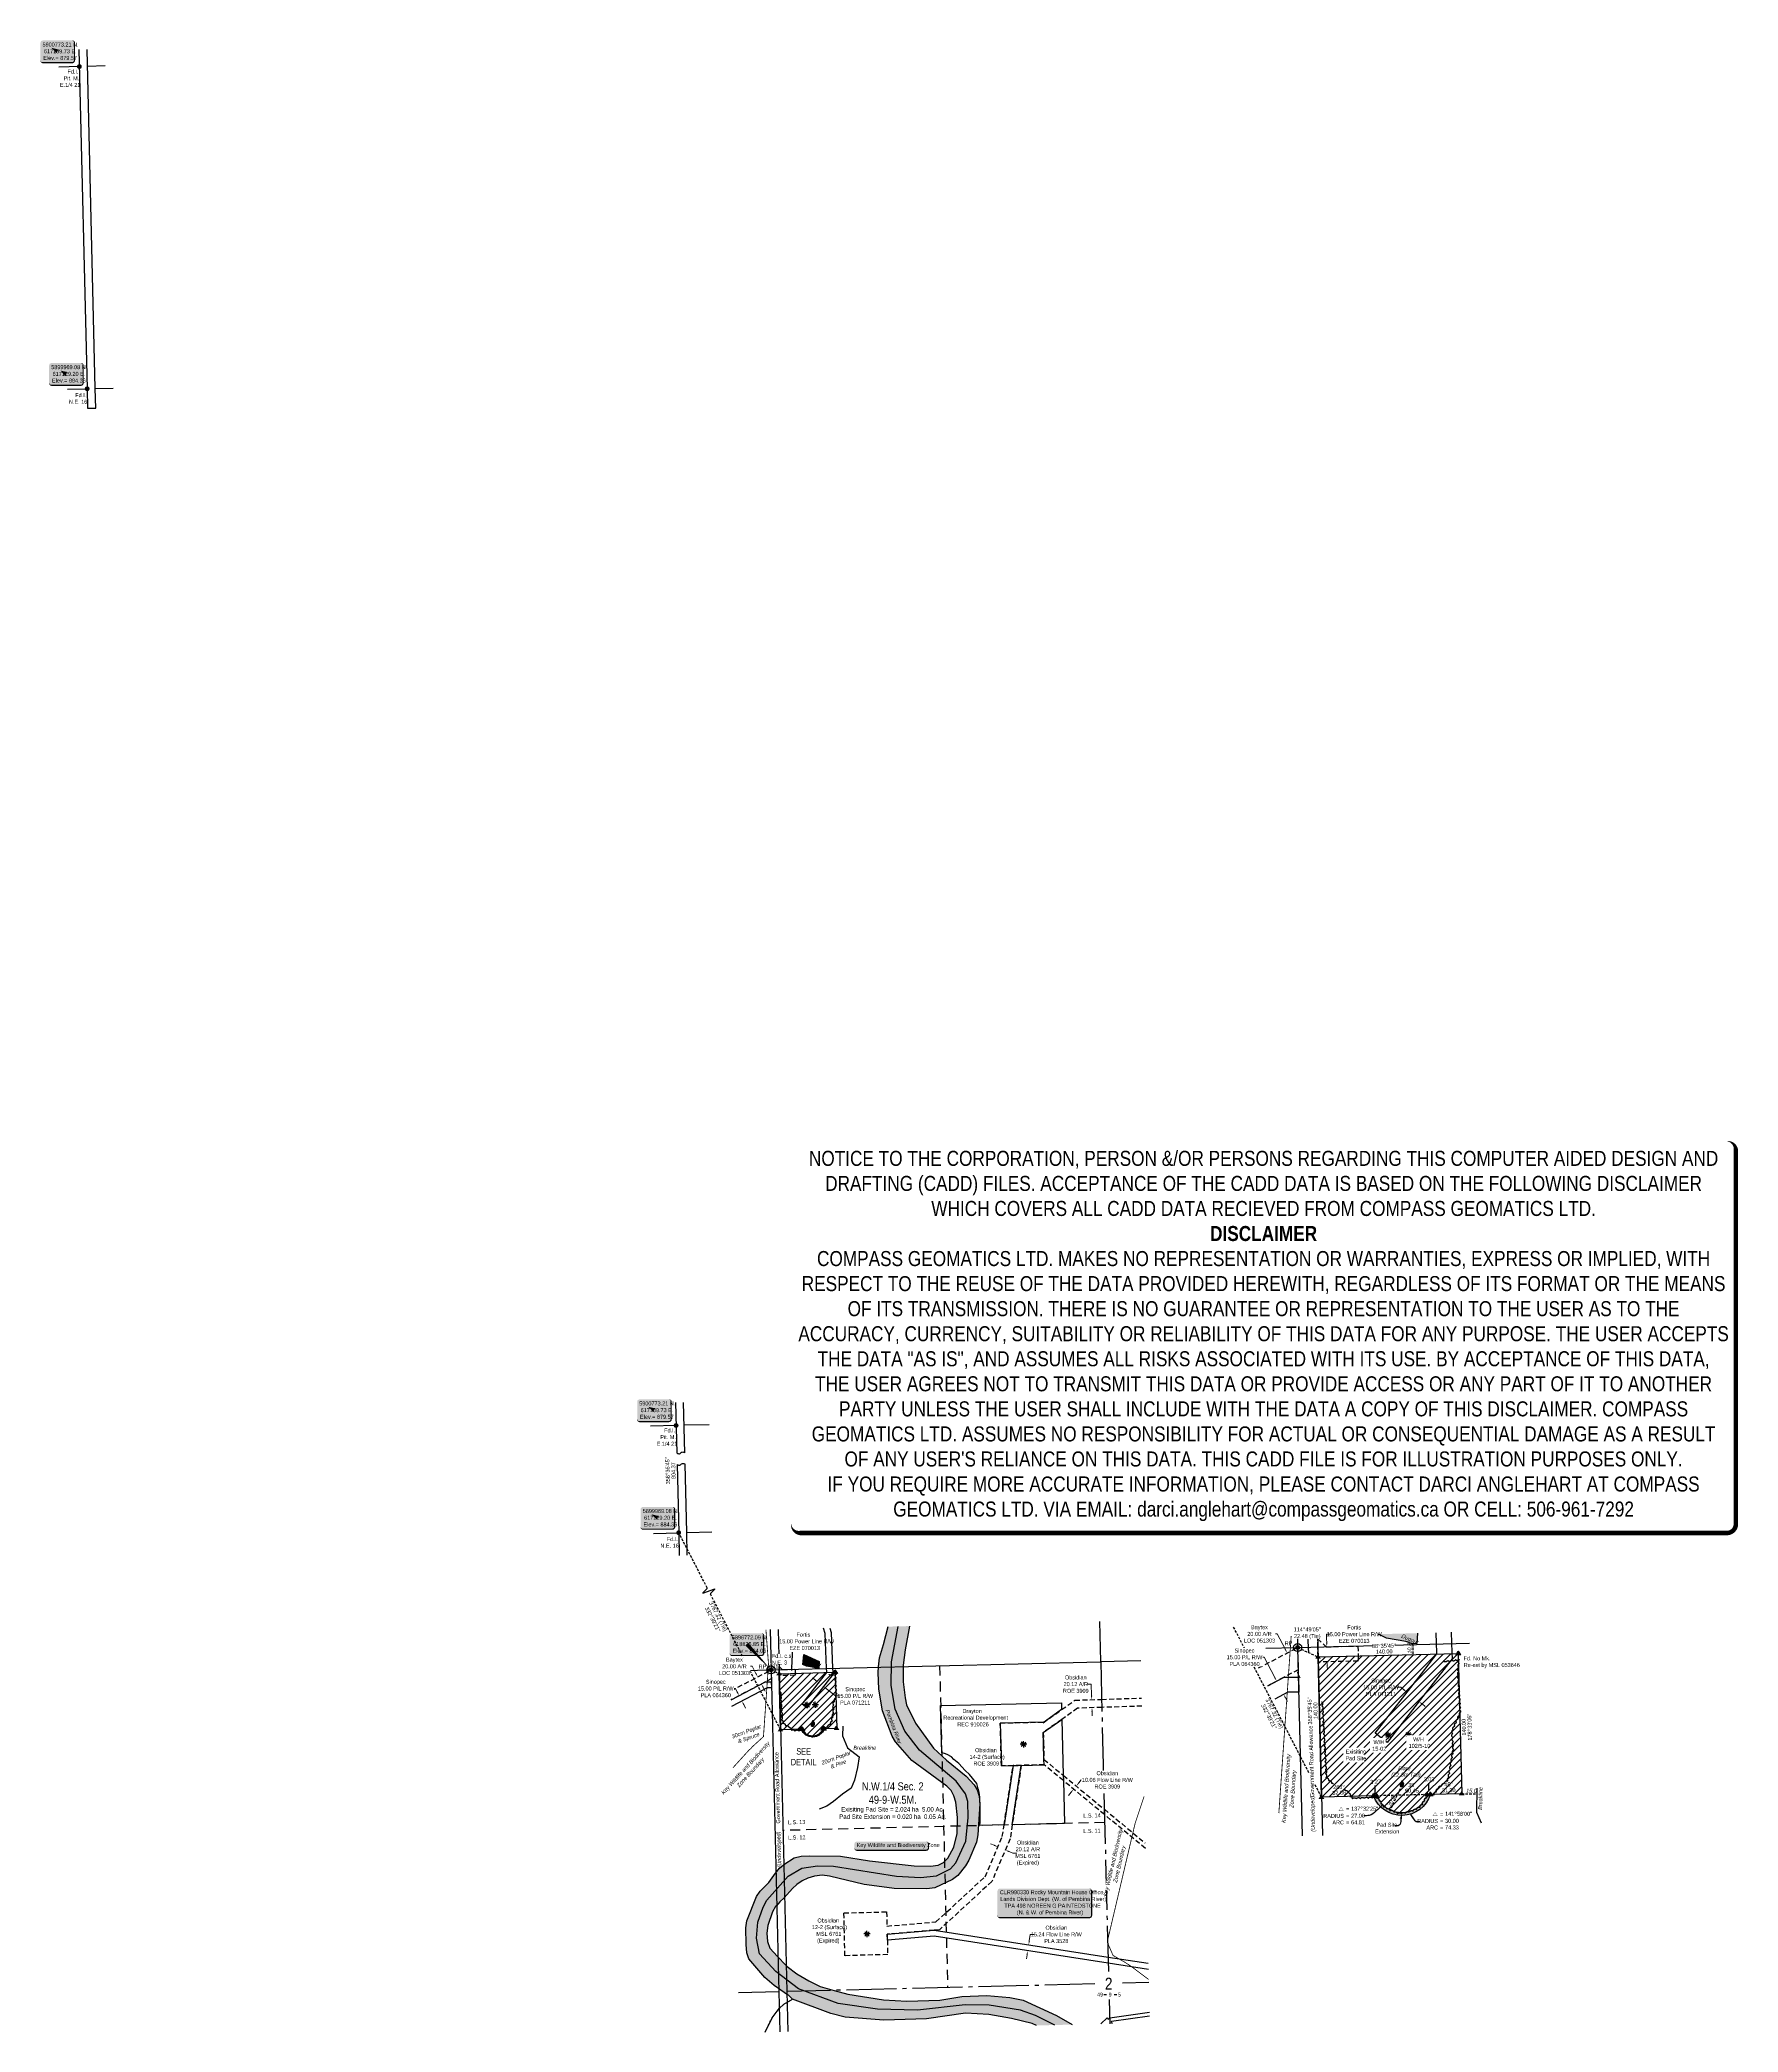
# Model space of a CAD drawing. Extents: x 617011 to 621249, y 5895868 to 5900840.
import ezdxf
from ezdxf.enums import TextEntityAlignment as Align

# ---------------------------------------------------------------- set-up
doc = ezdxf.new("R2010")
doc.units = 0
doc.header["$LTSCALE"] = 5
doc.header["$PDSIZE"] = 5
for name, pattern in [('0', [1, 1, 0]), ('DASHDOT2', [12.7, 6.35, -3.175, 0, -3.175]), ('foc-ACCESSROAD', [3.75, 2.5, -1.25]), ('foc-FLOWLINE', [3.75, 2.5, -1.25]), ('foc-LSD', [8, 5, -3]), ('foc-QUARTERLINE', [33, 25, -3, 2, -3]), ('foc-TIELINE', [1.875, 1.25, -0.625]), ('foc-TRAV', [1.875, 1.25, -0.625]), ('foc-WHEELTRACKS', [2, 0.4, -1.6])]:
    doc.linetypes.add(name, pattern=pattern)
for name, color, linetype in [('10', 1, 'Continuous'), ('35', 37, 'Continuous'), ('9', 3, 'Continuous'), ('AS-SYMBOL', 7, 'Continuous'), ('AS-WILDLIFE', 131, 'DASHDOT2'), ('AS-WILDLIFE-BLOCK', 131, 'Continuous'), ('C-RW', 13, 'Continuous'), ('C-SYMBOL', 7, 'Continuous'), ('C-WS-S', 13, 'Continuous'), ('CG-SIGNATURES', 7, 'Continuous'), ('DETAIL-T', 7, 'Continuous'), ('F-AR', 190, 'foc-ACCESSROAD'), ('F-EZE', 190, 'foc-FLOWLINE'), ('F-RW', 190, 'Continuous'), ('F-WS', 190, 'foc-ACCESSROAD'), ('F-WS-S', 190, 'Continuous'), ('L-AREAREQUIRED', 7, 'Continuous'), ('L-BD', 7, 'Continuous'), ('L-MON', 1, 'Continuous'), ('L-MON-T', 1, 'Continuous'), ('L-ROAD-T', 7, 'Continuous'), ('L-SEC', 7, 'Continuous'), ('L-SECLBL', 7, 'Continuous'), ('L-SECQ', 8, 'foc-QUARTERLINE'), ('L-SECTION-LSD', 7, 'foc-LSD'), ('L-TIE', 7, 'foc-TIELINE'), ('P-PROPOSED', 10, 'Continuous'), ('P-PROPOSED-EXISTING-H', 59, 'Continuous'), ('P-PROPOSED-H', 21, 'Continuous'), ('P-TRAV', 4, 'foc-TRAV'), ('P-TXT', 4, 'Continuous'), ('T-BUSH', 110, '0'), ('T-BUSH-T', 110, 'Continuous'), ('T-SLOPE', 48, 'Continuous'), ('T-TIE', 201, 'foc-TIELINE'), ('T-WATER', 160, 'Continuous'), ('T-WATER-H', 133, 'Continuous'), ('T-WATER-P3', 160, 'foc-WHEELTRACKS'), ('T-WATER-T', 170, 'Continuous')]:
    doc.layers.add(name, color=color, linetype=linetype)
for name, color, linetype, lineweight in [('C-RW-T', 13, 'Continuous', 9), ('C-WS-T', 13, 'Continuous', 9), ('F-AR-T', 190, 'Continuous', 9), ('F-EZE-T', 190, 'Continuous', 9), ('F-RW-T', 190, 'Continuous', 9), ('F-WS-T', 190, 'Continuous', 9), ('T-TEXT', 48, 'Continuous', 18), ('T-TIE-T', 201, 'Continuous', 18)]:
    doc.layers.add(name, color=color, linetype=linetype, lineweight=lineweight)
doc.layers.add('DISCLAIMER', color=7, linetype='Continuous', plot=False)
doc.styles.add('100L', font='ARIALN.TTF', dxfattribs={"height": 11})
doc.styles.add('175L', font='ARIALN.TTF', dxfattribs={"height": 20})
doc.styles.add('240', font='ARIALN.TTF', dxfattribs={"height": 30})
doc.styles.add('80', font='ARIALN.TTF', dxfattribs={"height": 10})
doc.styles.add('80CG', font='ARIALN.TTF', dxfattribs={"height": 10})
doc.styles.add('80L', font='ARIALN.TTF', dxfattribs={"height": 10})
doc.styles.add('80LS', font='ARIALNI.TTF', dxfattribs={"height": 10})
doc.styles.add('foc-LtypeFont', font='ARIALN.TTF', dxfattribs={"height": 7.35})
doc.styles.add('SIMPLEX', font='ARIALN.TTF')
doc.linetypes.add('foc-TOPO-flowdirection-NOLINE', pattern='A,0,[">",foc-LtypeFont,S=0.3,R=0,X=0,Y=-0.945],-20,[">",foc-LtypeFont,S=0.3,R=0,X=0,Y=-0.945],0', length=20)
doc.dimstyles.new('Compass 5 000', dxfattribs={"dimscale": 5, "dimtxt": 9, "dimasz": 2, "dimexe": 0.2, "dimexo": 0.0625, "dimgap": 0.5, "dimtad": 0, "dimtih": 1, "dimtoh": 1, "dimzin": 0, "dimdsep": 46, "dimtxsty": '80CG', "dimcen": 0.1, "dimse1": 1, "dimse2": 1, "dimclrd": 256, "dimclrt": 256, "dimaunit": 1, "dimadec": 4, "dimazin": 0, "dimtfac": 0.06, "dimtofl": 0, "dimtmove": 0, "dimatfit": 1, "dimfxl": 0.2, "dimtolj": 1, "dimtzin": 0, "dimlwd": -1, "dimarcsym": 0})

# ---------------------------------------------------------------- blocks, each defined once
blk = doc.blocks.new('L-SECLBL')
at = {"layer": '9', "color": 7}
for p, q in [((-5.1, -27.8), (-12.3, -27.8)), ((20.7, -27.8), (13.5, -27.8))]:
    blk.add_line(p, q, dxfattribs=at)
at = {"layer": '10', "color": 2, "style": 'SIMPLEX'}
blk.add_attdef('SEC', text='', height=30, dxfattribs=at).set_placement((0, 0), align=Align.MIDDLE)
at = {"layer": '10', "color": 5, "style": '80L'}
blk.add_attdef('TWP', text='', height=9.5, dxfattribs=at).set_placement((-14.4, -27.4), align=Align.MIDDLE_RIGHT)
blk.add_attdef('RGE', text='', height=9.5, dxfattribs=at).set_placement((3.6, -27.4), align=Align.MIDDLE_CENTER)
blk.add_attdef('MER', text='', height=9.5, dxfattribs=at).set_placement((23.2, -27.4), align=Align.MIDDLE_LEFT)
blk = doc.blocks.new('*U434')
h = blk.add_hatch(color=255)
edge = h.paths.add_edge_path()
edge.add_line((-86.5, -11.5), (86.5, -11.5))
edge.add_arc((86.5, -5.5), 6, 270, 360)
edge.add_line((92.5, -5.5), (92.5, 4))
edge.add_arc((86.5, 4), 6, 0, 90)
edge.add_line((86.5, 10), (-86.5, 10))
edge.add_arc((-86.5, 4), 6, 90, 180)
edge.add_line((-92.5, 4), (-92.5, -5.5))
edge.add_arc((-86.5, -5.5), 6, 180, 270)
at = {"color": 131, "flags": 128}
blk.add_lwpolyline([(-86.5, -11.5, 3, 3, 0), (86.5, -11.5, 3, 3, 0.414214), (92.5, -5.5, 3, 3, 0), (92.5, 4, 3, 0, 0.414214), (86.5, 10, 0, 0, 0), (-86.5, 10, 0, 0, 0.414214), (-92.5, 4, 0, 0, 0), (-92.5, -5.5, 0, 3, 0.414214)], format="xyseb", close=True, dxfattribs=at)
at = {"color": 131, "style": '80'}
blk.add_attdef('ENTER_TEXT_001', (-36, -5), '', height=10, dxfattribs=at)
blk = doc.blocks.new('*U435')
h = blk.add_hatch(color=255)
edge = h.paths.add_edge_path()
edge.add_line((-111.5, -37), (111.5, -37))
edge.add_arc((111.5, -31), 6, 270, 360)
edge.add_line((117.5, -31), (117.5, 29.5))
edge.add_arc((111.5, 29.5), 6, 0, 90)
edge.add_line((111.5, 35.5), (-111.5, 35.5))
edge.add_arc((-111.5, 29.5), 6, 90, 180)
edge.add_line((-117.5, 29.5), (-117.5, -31))
edge.add_arc((-111.5, -31), 6, 180, 270)
at = {"color": 44, "flags": 128}
blk.add_lwpolyline([(-111.5, -37, 3, 3, 0), (111.5, -37, 3, 3, 0.414214), (117.5, -31, 3, 3, 0), (117.5, 29.5, 3, 0, 0.414214), (111.5, 35.5, 0, 0, 0), (-111.5, 35.5, 0, 0, 0.414214), (-117.5, 29.5, 0, 0, 0), (-117.5, -31, 0, 3, 0.414214)], format="xyseb", close=True, dxfattribs=at)
at = {"color": 44, "style": '80'}
blk.add_attdef('ENTER_TEXT_001', (-36, -5), '', height=10, dxfattribs=at)
blk = doc.blocks.new('*D436')
at = {"layer": 'F-AR-T', "transparency": 16777216}
for p, q in [((619393, 5896334.5), (619383.8, 5896338.4)), ((619429.8, 5896318.7), (619439, 5896314.7)), ((619439, 5896314.7), (619449, 5896314.7))]:
    blk.add_line(p, q, dxfattribs=at)
for points in [[(619393.6, 5896336), (619392.3, 5896332.9), (619402.1, 5896330.5)], [(619430.5, 5896320.2), (619429.2, 5896317.1), (619420.6, 5896322.6)]]:
    blk.add_solid(points, dxfattribs=at)
at = {"layer": 'F-AR-T', "transparency": 16777216, "insert": (619476.8, 5896314.7), "char_height": 10, "attachment_point": 5, "style": '80CG'}
blk.add_mtext('\\A1;Obsidian\\P20.12 A/R\\PMSL 6761\\P(Expired)', dxfattribs=at)
blk = doc.blocks.new('*D437')
at = {"layer": 'F-RW-T', "transparency": 16777216}
for p, q in [((619480.3, 5896096.1), (619482.8, 5896112)), ((619482.8, 5896112), (619492.8, 5896112)), ((619474.9, 5896061.2), (619473.4, 5896051.4))]:
    blk.add_line(p, q, dxfattribs=at)
for points in [[(619473.3, 5896061.5), (619476.6, 5896061), (619476.5, 5896071.1)], [(619478.7, 5896096.3), (619482, 5896095.8), (619478.8, 5896086.2)]]:
    blk.add_solid(points, dxfattribs=at)
at = {"layer": 'F-RW-T', "transparency": 16777216, "insert": (619547.8, 5896112), "char_height": 10, "attachment_point": 5, "style": '80CG'}
blk.add_mtext('\\A1;Obsidian\\P15.24 Flow Line R/W\\PPLA 3528', dxfattribs=at)
blk = doc.blocks.new('*D438')
at = {"layer": 'C-RW-T', "transparency": 16777216}
for p, q in [((618946.9, 5896746.1), (618939, 5896752.2)), ((618974.5, 5896724.6), (618996.9, 5896707.2)), ((618996.9, 5896707.2), (619006.9, 5896707.2))]:
    blk.add_line(p, q, dxfattribs=at)
for points in [[(618947.9, 5896747.4), (618945.9, 5896744.8), (618954.8, 5896739.9)], [(618975.5, 5896725.9), (618973.5, 5896723.3), (618966.6, 5896730.7)]]:
    blk.add_solid(points, dxfattribs=at)
at = {"layer": 'C-RW-T', "transparency": 16777216, "insert": (619046, 5896707.2), "char_height": 10, "attachment_point": 5, "style": '80CG'}
blk.add_mtext('\\A1;Sinopec\\P15.00 P/L R/W\\PPLA 071211', dxfattribs=at)
blk = doc.blocks.new('*D439')
at = {"layer": 'F-AR-T', "transparency": 16777216}
for p, q in [((619634.9, 5896736.5), (619624.9, 5896736.5)), ((619635.8, 5896707.8), (619634.9, 5896736.5)), ((619637.1, 5896667.7), (619637.4, 5896657.7))]:
    blk.add_line(p, q, dxfattribs=at)
for points in [[(619637.5, 5896707.9), (619634.2, 5896707.8), (619636.2, 5896697.9)], [(619638.8, 5896667.8), (619635.4, 5896667.7), (619636.8, 5896677.7)]]:
    blk.add_solid(points, dxfattribs=at)
at = {"layer": 'F-AR-T', "transparency": 16777216, "insert": (619596.4, 5896736.5), "char_height": 10, "attachment_point": 5, "style": '80CG'}
blk.add_mtext('\\A1;Obsidian\\P20.12 A/R\\PROE 3909', dxfattribs=at)
blk = doc.blocks.new('*D440')
at = {"layer": 'F-AR-T', "transparency": 16777216}
for p, q in [((619584.7, 5896466.7), (619578.3, 5896459)), ((619603.9, 5896489.9), (619610.2, 5896497.6)), ((619610.2, 5896497.6), (619620.2, 5896497.6))]:
    blk.add_line(p, q, dxfattribs=at)
for points in [[(619583.4, 5896467.8), (619586, 5896465.7), (619591.1, 5896474.4)], [(619602.6, 5896491), (619605.2, 5896488.9), (619597.5, 5896482.2)]]:
    blk.add_solid(points, dxfattribs=at)
at = {"layer": 'F-AR-T', "transparency": 16777216, "insert": (619675.2, 5896497.6), "char_height": 10, "attachment_point": 5, "style": '80CG', "bg_fill": 3, "box_fill_scale": 1.1, "bg_fill_color": 256, "bg_fill_true_color": 13158600, "bg_fill_transparency": 0}
blk.add_mtext('\\A1;Obsidian\\P10.06 Flow Line R/W\\PROE 3909', dxfattribs=at)
blk = doc.blocks.new('GAS')
h = blk.add_hatch(color=255)
h.dxf.hatch_style = 1
edge = h.paths.add_edge_path()
edge.add_arc((0, 0), 0.9, 0, 360)
for p, q in [((-0.81, 0), (-1.62, 0)), ((-0.57, 0.57), (-1.14, 1.14)), ((0, 0.81), (0, 1.62)), ((0.57, 0.57), (1.14, 1.14)), ((1.62, 0), (0.81, 0)), ((-0.57, -0.57), (-1.14, -1.14)), ((0, -0.81), (0, -1.62)), ((1.14, -1.14), (0.57, -0.57))]:
    blk.add_line(p, q)
blk.add_circle((0, 0), 0.8)
blk = doc.blocks.new('fdia')
at = {"color": 255, "const_width": 1}
blk.add_lwpolyline([(-0.5, 0, 1), (0.5, 0, 1)], format="xyb", close=True, dxfattribs=at)
blk = doc.blocks.new('Fdiaa')
blk.add_blockref('fdia', (0, 0))
blk = doc.blocks.new('fdib')
at = {"color": 1, "const_width": 1.6}
blk.add_lwpolyline([(-0.4, 0, 1), (0.4, 0, 1)], format="xyb", close=True, dxfattribs=at)
at = {"color": 1}
blk.add_circle((0, 0), 0.8, dxfattribs=at)
blk = doc.blocks.new('Fdibb')
blk.add_blockref('fdib', (0, 0))
blk = doc.blocks.new('fdicc')
for name in ['Fdibb', 'Fdiaa']:
    blk.add_blockref(name, (0, 0))
blk = doc.blocks.new('FDI')
blk.add_blockref('fdicc', (0, 0))
blk = doc.blocks.new('STRIA')
blk.add_hatch(color=255).paths.add_polyline_path([(-0.04, 1.52), (-1.47, -0.87), (1.39, -0.87)])
blk = doc.blocks.new('STRIAA')
blk.add_blockref('STRIA', (0, 0))
blk = doc.blocks.new('STRIB')
at = {"color": 1}
blk.add_solid([(-1.12, -0.67), (-0.04, 1.13), (1.04, -0.67)], dxfattribs=at)
blk = doc.blocks.new('STRIBB')
blk.add_blockref('STRIB', (0, 0))
blk = doc.blocks.new('STRICC')
for name in ['STRIAA', 'STRIBB']:
    blk.add_blockref(name, (0, 0))
blk = doc.blocks.new('fdspike')
blk.add_blockref('STRICC', (0, 0))
blk = doc.blocks.new('TRIA')
blk.add_hatch(color=255).paths.add_polyline_path([(-0.04, 1.52), (-1.47, -0.87), (1.39, -0.87)])
blk = doc.blocks.new('TRIAA')
blk.add_blockref('TRIA', (0, 0))
blk = doc.blocks.new('TRIB')
at = {"color": 1}
blk.add_lwpolyline([(-1.12, -0.67), (-0.04, 1.13), (1.04, -0.67)], close=True, dxfattribs=at)
blk = doc.blocks.new('TRIBB')
blk.add_blockref('TRIB', (0, 0))
blk = doc.blocks.new('TRICC')
for name in ['TRIAA', 'TRIBB']:
    blk.add_blockref(name, (0, 0))
blk = doc.blocks.new('plspike')
blk.add_blockref('TRICC', (0, 0))
blk = doc.blocks.new('*D450')
at = {"layer": 'F-AR-T', "transparency": 16777216}
for p, q in [((618788.8, 5896781), (618778.8, 5896781)), ((618797.9, 5896763.5), (618788.8, 5896781)), ((618816.4, 5896728.1), (618821.1, 5896719.2))]:
    blk.add_line(p, q, dxfattribs=at)
for points in [[(618799.4, 5896764.3), (618796.4, 5896762.7), (618802.5, 5896754.7)], [(618817.9, 5896728.9), (618815, 5896727.3), (618811.8, 5896736.9)]]:
    blk.add_solid(points, dxfattribs=at)
at = {"layer": 'F-AR-T', "transparency": 16777216, "insert": (618744.5, 5896781), "char_height": 10, "attachment_point": 5, "style": '80CG', "bg_fill": 3, "box_fill_scale": 1.1, "bg_fill_color": 256, "bg_fill_true_color": 13158600, "bg_fill_transparency": 0}
blk.add_mtext('\\A1;Baytex\\P20.00 A/R\\PLOC 051303', dxfattribs=at)
blk = doc.blocks.new('*D451')
at = {"layer": 'C-RW-T', "transparency": 16777216}
for p, q in [((618746.9, 5896725.6), (618736.9, 5896725.6)), ((618751.6, 5896716.7), (618746.9, 5896725.6)), ((618767.8, 5896685.7), (618772.4, 5896676.8))]:
    blk.add_line(p, q, dxfattribs=at)
for points in [[(618753.1, 5896717.5), (618750.1, 5896715.9), (618756.2, 5896707.9)], [(618769.3, 5896686.5), (618766.3, 5896684.9), (618763.2, 5896694.6)]]:
    blk.add_solid(points, dxfattribs=at)
at = {"layer": 'C-RW-T', "transparency": 16777216, "insert": (618697.9, 5896725.6), "char_height": 10, "attachment_point": 5, "style": '80CG', "bg_fill": 3, "box_fill_scale": 1.1, "bg_fill_color": 256, "bg_fill_true_color": 13158600, "bg_fill_transparency": 0}
blk.add_mtext('\\A1;Sinopec\\P15.00 P/L R/W\\PPLA 064360', dxfattribs=at)
blk = doc.blocks.new('FLARE')
h = blk.add_hatch(color=255)
h.dxf.hatch_style = 1
h.paths.add_polyline_path([(0.16, 2.41, 0.114147), (0.13, 2.43), (0.11, 2.44, 0.261551), (0.01, 2.42), (0, 2.41, 0.131268), (-0.03, 2.37), (-0.04, 2.35, 0.041497), (-0.05, 2.33), (-0.05, 2.29, 0.015174), (-0.05, 2.29), (-0.06, 2.24, 0.004376), (-0.06, 2.24), (-0.07, 2.18), (-0.08, 2.11), (-0.09, 2.05), (-0.1, 1.98), (-0.12, 1.91), (-0.14, 1.83), (-0.17, 1.76), (-0.19, 1.68), (-0.22, 1.61), (-0.26, 1.53), (-0.29, 1.46), (-0.32, 1.39), (-0.36, 1.32), (-0.39, 1.25, 0.000505), (-0.39, 1.25), (-0.43, 1.18, 0.002398), (-0.43, 1.18), (-0.46, 1.1, 0.004177), (-0.46, 1.1), (-0.5, 1.03, 0.005735), (-0.5, 1.03), (-0.53, 0.95, 0.006994), (-0.53, 0.95), (-0.56, 0.87, 0.00791), (-0.57, 0.87), (-0.6, 0.78, 0.008323), (-0.6, 0.78), (-0.63, 0.69, 0.008095), (-0.63, 0.68), (-0.66, 0.59, 0.008067), (-0.66, 0.59), (-0.68, 0.49, 0.008387), (-0.68, 0.49), (-0.7, 0.39, 0.009056), (-0.71, 0.38), (-0.72, 0.28, 0.010123), (-0.72, 0.28), (-0.74, 0.18, 0.011689), (-0.74, 0.18), (-0.75, 0.08, 0.013925), (-0.75, 0.08), (-0.75, -0.02, 0.016488), (-0.75, -0.02), (-0.75, -0.11, 0.017255), (-0.75, -0.12), (-0.74, -0.2, 0.01735), (-0.74, -0.2), (-0.73, -0.28, 0.017311), (-0.73, -0.29), (-0.71, -0.36, 0.01715), (-0.71, -0.36), (-0.69, -0.43, 0.016886), (-0.69, -0.44), (-0.66, -0.5, 0.016546), (-0.66, -0.5), (-0.63, -0.56, 0.016164), (-0.63, -0.56), (-0.6, -0.61, 0.016329), (-0.6, -0.62), (-0.57, -0.66, 0.018828), (-0.57, -0.67), (-0.54, -0.71, 0.022087), (-0.53, -0.71), (-0.5, -0.75, 0.025345), (-0.49, -0.76), (-0.46, -0.78, 0.028234), (-0.45, -0.79), (-0.42, -0.82, 0.030298), (-0.41, -0.82), (-0.37, -0.84, 0.031129), (-0.36, -0.85), (-0.32, -0.86, 0.030544), (-0.31, -0.87), (-0.27, -0.88, 0.028465), (-0.26, -0.88), (-0.22, -0.89, 0.025311), (-0.21, -0.89), (-0.16, -0.89, 0.02283), (-0.15, -0.89), (-0.11, -0.89, 0.021226), (-0.1, -0.89), (-0.05, -0.88, 0.020401), (-0.04, -0.88), (0, -0.87, 0.020299), (0.01, -0.87), (0.05, -0.85, 0.020911), (0.06, -0.85), (0.11, -0.83, 0.022277), (0.11, -0.83), (0.15, -0.81, 0.023712), (0.16, -0.8), (0.2, -0.78, 0.022408), (0.21, -0.78), (0.24, -0.75, 0.01993), (0.25, -0.74), (0.28, -0.72, 0.017146), (0.28, -0.71), (0.31, -0.68, 0.014211), (0.32, -0.68), (0.35, -0.64, 0.011221), (0.35, -0.64), (0.37, -0.61, 0.008212), (0.38, -0.61), (0.4, -0.57, 0.005172), (0.4, -0.57), (0.42, -0.54, 0.002523), (0.43, -0.54), (0.45, -0.5, 0.001671), (0.45, -0.5), (0.47, -0.47, 0.001229), (0.47, -0.47), (0.49, -0.44, 0.00075), (0.49, -0.44), (0.51, -0.41, 0.00026), (0.51, -0.41), (0.54, -0.37), (0.56, -0.34), (0.58, -0.3), (0.61, -0.27), (0.63, -0.23, 0.001311), (0.63, -0.23), (0.66, -0.19, 0.003726), (0.66, -0.19), (0.69, -0.15, 0.006065), (0.69, -0.14), (0.72, -0.1, 0.008452), (0.72, -0.1), (0.74, -0.05, 0.010991), (0.75, -0.05), (0.77, 0, 0.013767), (0.77, 0), (0.79, 0.05, 0.016839), (0.8, 0.05), (0.81, 0.1, 0.019104), (0.82, 0.11), (0.83, 0.15, 0.016987), (0.83, 0.16), (0.84, 0.21, 0.013636), (0.84, 0.21), (0.85, 0.26, 0.010244), (0.85, 0.27), (0.86, 0.31, 0.006846), (0.86, 0.32), (0.86, 0.37, 0.003419), (0.86, 0.37), (0.86, 0.41), (0.87, 0.46), (0.87, 0.5), (0.88, 0.54), (0.88, 0.59), (0.89, 0.63, 0.001278), (0.89, 0.63), (0.89, 0.67, 0.004735), (0.89, 0.67), (0.9, 0.71, 0.008354), (0.9, 0.72), (0.9, 0.76, 0.012059), (0.9, 0.76), (0.9, 0.8, 0.015712), (0.9, 0.81), (0.9, 0.85, 0.018457), (0.9, 0.85), (0.9, 0.89, 0.018102), (0.9, 0.9), (0.89, 0.94, 0.016533), (0.89, 0.95), (0.88, 0.99, 0.014576), (0.88, 0.99), (0.87, 1.03, 0.012435), (0.86, 1.04), (0.85, 1.08, 0.010283), (0.85, 1.09), (0.83, 1.13, 0.00824), (0.83, 1.13), (0.81, 1.18, 0.00638), (0.81, 1.18), (0.78, 1.23, 0.004735), (0.78, 1.23), (0.76, 1.29, 0.003388), (0.75, 1.29), (0.73, 1.34, 0.002345), (0.73, 1.34), (0.7, 1.4, 0.001492), (0.7, 1.4), (0.67, 1.46, 0.000746), (0.67, 1.46), (0.63, 1.51), (0.6, 1.57), (0.57, 1.62), (0.55, 1.68), (0.52, 1.73), (0.49, 1.78), (0.47, 1.83), (0.45, 1.87), (0.42, 1.92), (0.4, 1.97), (0.38, 2.02), (0.35, 2.08, 0.000332), (0.35, 2.08), (0.33, 2.13, 0.001849), (0.33, 2.13), (0.3, 2.19, 0.0038), (0.3, 2.19), (0.27, 2.24, 0.006473), (0.27, 2.24), (0.25, 2.29, 0.010865), (0.24, 2.3), (0.22, 2.34, 0.019524), (0.22, 2.34), (0.19, 2.38, 0.041077), (0.18, 2.39)])
at = {"color": 48, "flags": 128}
for points in [[(0.11, -0.72), (0.07, -0.74), (0.03, -0.76), (-0.02, -0.77), (-0.07, -0.78), (-0.11, -0.79), (-0.16, -0.79), (-0.2, -0.79), (-0.25, -0.78), (-0.29, -0.77), (-0.32, -0.76), (-0.36, -0.74), (-0.4, -0.71), (-0.43, -0.68), (-0.46, -0.65), (-0.49, -0.61), (-0.52, -0.56), (-0.54, -0.51), (-0.57, -0.46), (-0.59, -0.4), (-0.61, -0.33), (-0.63, -0.26), (-0.64, -0.19), (-0.65, -0.11), (-0.65, -0.02), (-0.65, 0.07), (-0.64, 0.17), (-0.63, 0.27), (-0.61, 0.36), (-0.58, 0.46), (-0.56, 0.56), (-0.53, 0.66), (-0.5, 0.75), (-0.47, 0.83), (-0.44, 0.91), (-0.41, 0.99), (-0.37, 1.06), (-0.34, 1.13), (-0.3, 1.2), (-0.27, 1.27), (-0.23, 1.34), (-0.2, 1.42), (-0.16, 1.49), (-0.13, 1.57), (-0.1, 1.65), (-0.07, 1.73), (-0.04, 1.8), (-0.02, 1.88), (0, 1.96), (0.01, 2.03), (0.02, 2.1), (0.03, 2.17), (0.04, 2.22), (0.05, 2.27), (0.05, 2.31), (0.06, 2.34), (0.08, 2.35), (0.09, 2.34), (0.11, 2.32), (0.13, 2.29), (0.16, 2.25), (0.18, 2.2), (0.21, 2.14), (0.24, 2.09), (0.26, 2.03), (0.29, 1.98), (0.31, 1.93), (0.33, 1.88), (0.36, 1.83), (0.38, 1.78), (0.41, 1.73), (0.43, 1.68), (0.46, 1.63), (0.49, 1.58), (0.52, 1.52), (0.55, 1.47), (0.58, 1.41), (0.61, 1.35), (0.64, 1.3), (0.67, 1.24), (0.69, 1.19), (0.72, 1.14), (0.74, 1.09), (0.75, 1.05), (0.77, 1), (0.78, 0.96), (0.79, 0.92), (0.8, 0.88), (0.8, 0.84), (0.8, 0.8), (0.8, 0.76), (0.8, 0.72), (0.79, 0.68), (0.79, 0.64), (0.78, 0.6), (0.78, 0.56), (0.77, 0.51), (0.77, 0.47), (0.76, 0.42), (0.76, 0.37), (0.76, 0.33), (0.75, 0.28), (0.74, 0.23), (0.73, 0.18), (0.72, 0.13), (0.7, 0.09), (0.68, 0.04), (0.66, 0), (0.63, -0.05), (0.61, -0.09), (0.58, -0.13), (0.55, -0.17), (0.53, -0.21), (0.5, -0.25), (0.48, -0.28), (0.45, -0.32), (0.43, -0.35), (0.41, -0.38), (0.39, -0.42), (0.37, -0.45), (0.34, -0.48), (0.32, -0.51), (0.3, -0.55), (0.27, -0.58), (0.24, -0.61), (0.21, -0.64), (0.18, -0.67), (0.15, -0.7)], [(0.02, -0.75), (-0.01, -0.76), (-0.03, -0.77), (-0.05, -0.78), (-0.08, -0.78), (-0.11, -0.79), (-0.13, -0.79), (-0.16, -0.79), (-0.18, -0.78), (-0.2, -0.78), (-0.23, -0.77), (-0.25, -0.76), (-0.26, -0.74), (-0.28, -0.73), (-0.3, -0.71), (-0.32, -0.69), (-0.33, -0.66), (-0.35, -0.63), (-0.36, -0.6), (-0.37, -0.57), (-0.39, -0.53), (-0.4, -0.49), (-0.4, -0.45), (-0.41, -0.41), (-0.41, -0.36), (-0.41, -0.31), (-0.4, -0.25), (-0.39, -0.2), (-0.38, -0.14), (-0.37, -0.09), (-0.36, -0.03), (-0.34, 0.02), (-0.32, 0.07), (-0.31, 0.12), (-0.29, 0.16), (-0.27, 0.21), (-0.25, 0.25), (-0.23, 0.29), (-0.21, 0.33), (-0.19, 0.37), (-0.17, 0.41), (-0.15, 0.45), (-0.14, 0.49), (-0.12, 0.53), (-0.1, 0.58), (-0.08, 0.62), (-0.07, 0.66), (-0.06, 0.71), (-0.05, 0.75), (-0.04, 0.79), (-0.03, 0.83), (-0.03, 0.87), (-0.02, 0.9), (-0.02, 0.93), (-0.01, 0.95), (-0.01, 0.96), (0, 0.97), (0.01, 0.96), (0.02, 0.95), (0.03, 0.94), (0.04, 0.91), (0.06, 0.88), (0.07, 0.86), (0.09, 0.82), (0.1, 0.79), (0.12, 0.76), (0.13, 0.74), (0.14, 0.71), (0.16, 0.68), (0.17, 0.65), (0.18, 0.63), (0.2, 0.6), (0.21, 0.57), (0.23, 0.54), (0.25, 0.51), (0.26, 0.47), (0.28, 0.44), (0.3, 0.41), (0.31, 0.38), (0.33, 0.35), (0.34, 0.32), (0.36, 0.29), (0.37, 0.27), (0.38, 0.24), (0.39, 0.22), (0.39, 0.19), (0.4, 0.17), (0.4, 0.15), (0.41, 0.13), (0.41, 0.1), (0.41, 0.08), (0.4, 0.06), (0.4, 0.04), (0.4, 0.01), (0.39, -0.01), (0.39, -0.03), (0.39, -0.06), (0.39, -0.08), (0.38, -0.11), (0.38, -0.14), (0.38, -0.16), (0.38, -0.19), (0.37, -0.22), (0.37, -0.24), (0.36, -0.27), (0.35, -0.3), (0.34, -0.32), (0.32, -0.35), (0.31, -0.37), (0.3, -0.4), (0.28, -0.42), (0.27, -0.44), (0.25, -0.46), (0.24, -0.48), (0.22, -0.5), (0.21, -0.52), (0.2, -0.54), (0.19, -0.56), (0.17, -0.58), (0.16, -0.6), (0.15, -0.61), (0.14, -0.63), (0.12, -0.65), (0.11, -0.67), (0.09, -0.69), (0.08, -0.7), (0.06, -0.72), (0.04, -0.74)]]:
    blk.add_lwpolyline(points, close=True, dxfattribs=at)
blk = doc.blocks.new('RP')
at = {"layer": '35', "color": 3}
blk.add_circle((0, 0), 10, dxfattribs=at)
at = {"layer": '35', "color": 3, "style": '80'}
blk.add_attdef('RP_001', (-32.4, 5.8), '', height=10, dxfattribs=at)
blk = doc.blocks.new('*D464')
at = {"layer": 'C-RW-T', "transparency": 16777216}
for p, q in [((620407.4, 5896728.6), (620397.4, 5896728.6)), ((620415.2, 5896722.4), (620407.4, 5896728.6)), ((620460.6, 5896687.1), (620468.5, 5896681))]:
    blk.add_line(p, q, dxfattribs=at)
for points in [[(620416.3, 5896723.8), (620414.2, 5896721.1), (620423.1, 5896716.3)], [(620461.6, 5896688.4), (620459.6, 5896685.8), (620452.7, 5896693.3)]]:
    blk.add_solid(points, dxfattribs=at)
at = {"layer": 'Defpoints', "color": 0, "transparency": 16777216}
for p in [(620420.9, 5896713.4), (620423.1, 5896716.3), (620450.4, 5896690.4)]:
    blk.add_point(p, dxfattribs=at)
at = {"layer": 'C-RW-T', "transparency": 16777216, "insert": (620358.3, 5896728.6), "char_height": 10, "attachment_point": 5, "style": '80CG'}
blk.add_mtext('\\A1;Sinopec\\P15.00 P/L R/W\\PPLA 071211', dxfattribs=at)
blk = doc.blocks.new('*D465')
at = {"layer": 'Defpoints', "color": 0, "transparency": 16777216}
for p in [(620222.9, 5896829.8), (620250.9, 5896830.5), (620251.8, 5896793)]:
    blk.add_point(p, dxfattribs=at)
at = {"layer": 'F-EZE-T', "transparency": 16777216}
for p, q in [((620232.1, 5896861.2), (620222.1, 5896861.2)), ((620222.1, 5896861.2), (620222.4, 5896849.8)), ((620222.6, 5896839.8), (620222.4, 5896849.8)), ((620224.1, 5896782.3), (620224.3, 5896772.3))]:
    blk.add_line(p, q, dxfattribs=at)
for points in [[(620224.3, 5896839.8), (620221, 5896839.7), (620222.9, 5896829.8)], [(620225.7, 5896782.4), (620222.4, 5896782.3), (620223.8, 5896792.3)]]:
    blk.add_solid(points, dxfattribs=at)
at = {"layer": 'F-EZE-T', "transparency": 16777216, "insert": (620291.3, 5896861.2), "char_height": 10, "attachment_point": 5, "style": '80CG'}
blk.add_mtext('\\A1;Fortis\\P15.00 Power Line R/W\\PEZE 070013', dxfattribs=at)
blk = doc.blocks.new('*D466')
at = {"layer": 'Defpoints', "color": 0, "transparency": 16777216}
for p in [(620124, 5896814.3), (620085, 5896793.9), (620108.2, 5896749.6)]:
    blk.add_point(p, dxfattribs=at)
at = {"layer": 'F-AR-T', "transparency": 16777216}
for p, q in [((620099.1, 5896861.9), (620089.1, 5896861.9)), ((620119.4, 5896823.1), (620099.1, 5896861.9)), ((620151.8, 5896761.1), (620156.4, 5896752.3))]:
    blk.add_line(p, q, dxfattribs=at)
for points in [[(620120.8, 5896823.9), (620117.9, 5896822.4), (620124, 5896814.3)], [(620153.3, 5896761.9), (620150.3, 5896760.4), (620147.2, 5896770)]]:
    blk.add_solid(points, dxfattribs=at)
at = {"layer": 'F-AR-T', "transparency": 16777216, "insert": (620054.8, 5896861.9), "char_height": 10, "attachment_point": 5, "style": '80CG', "bg_fill": 3, "box_fill_scale": 1.1, "bg_fill_color": 256, "bg_fill_true_color": 13158600, "bg_fill_transparency": 0}
blk.add_mtext('\\A1;Baytex\\P20.00 A/R\\PLOC 051303', dxfattribs=at)
blk = doc.blocks.new('*D467')
at = {"layer": 'C-RW-T', "transparency": 16777216}
for p, q in [((620066.6, 5896803.6), (620056.6, 5896803.6)), ((620093.1, 5896753), (620066.6, 5896803.6)), ((620119.7, 5896702), (620124.4, 5896693.2))]:
    blk.add_line(p, q, dxfattribs=at)
for points in [[(620094.5, 5896753.8), (620091.6, 5896752.2), (620097.7, 5896744.1)], [(620121.2, 5896702.8), (620118.3, 5896701.3), (620115.1, 5896710.9)]]:
    blk.add_solid(points, dxfattribs=at)
at = {"layer": 'Defpoints', "color": 0, "transparency": 16777216}
for p in [(620088, 5896739.1), (620097.7, 5896744.1), (620105.4, 5896705.8)]:
    blk.add_point(p, dxfattribs=at)
at = {"layer": 'C-RW-T', "transparency": 16777216, "insert": (620017.5, 5896803.6), "char_height": 10, "attachment_point": 5, "style": '80CG', "bg_fill": 3, "box_fill_scale": 1.1, "bg_fill_color": 256, "bg_fill_true_color": 13158600, "bg_fill_transparency": 0}
blk.add_mtext('\\A1;Sinopec\\P15.00 P/L R/W\\PPLA 064360', dxfattribs=at)
blk = doc.blocks.new('curve')
at = {"const_width": 0.1}
blk.add_lwpolyline([(-4.99, 5.39), (-6.08, 3.49), (-3.89, 3.49)], close=True, dxfattribs=at)
at = {"style": '80'}
for s, p in [('RADIUS', (-3.54, -0.05)), ('ARC', (-3.54, -3.31))]:
    blk.add_text(s, height=2, dxfattribs=at).set_placement(p, align=Align.RIGHT)
for p in [(-2.44, 3.36), (-2.44, -0.04), (-2.44, -3.3)]:
    blk.add_text('=', height=1.8, dxfattribs=at).set_placement(p)
for tag, p in [('CURVE_RADIUS', (0, 0)), ('DELTA', (0, 3.52)), ('ARC_LENGTH', (0, -3.26))]:
    blk.add_attdef(tag, p, '', height=2, dxfattribs=at)
blk = doc.blocks.new('*U468')
h = blk.add_hatch(color=254)
edge = h.paths.add_edge_path()
edge.add_line((-36.5, -28.5), (36.5, -28.5))
edge.add_arc((36.5, -22.5), 6, 270, 360)
edge.add_line((42.5, -22.5), (42.5, 21))
edge.add_arc((36.5, 21), 6, 0, 90)
edge.add_line((36.5, 27), (-36.5, 27))
edge.add_arc((-36.5, 21), 6, 90, 180)
edge.add_line((-42.5, 21), (-42.5, -22.5))
edge.add_arc((-36.5, -22.5), 6, 180, 270)
at = {"color": 1, "flags": 128}
blk.add_lwpolyline([(-36.5, -28.5, 3, 3, 0), (36.5, -28.5, 3, 3, 0.414214), (42.5, -22.5, 3, 3, 0), (42.5, 21, 3, 0, 0.414214), (36.5, 27, 0, 0, 0), (-36.5, 27, 0, 0, 0.414214), (-42.5, 21, 0, 0, 0), (-42.5, -22.5, 0, 3, 0.414214)], format="xyseb", close=True, dxfattribs=at)
blk.add_lwpolyline([(-15, 8.6, 0, 10, 0), (0, 0, 5, 5, 0)], format="xyseb", dxfattribs=at)
at = {"color": 1, "style": '80'}
blk.add_attdef('ENTER_TEXT_001', (-36, -5), '', height=10, dxfattribs=at)
blk = doc.blocks.new('*U469')
h = blk.add_hatch(color=254)
edge = h.paths.add_edge_path()
edge.add_line((-36.5, -28.5), (36.5, -28.5))
edge.add_arc((36.5, -22.5), 6, 270, 360)
edge.add_line((42.5, -22.5), (42.5, 21))
edge.add_arc((36.5, 21), 6, 0, 90)
edge.add_line((36.5, 27), (-36.5, 27))
edge.add_arc((-36.5, 21), 6, 90, 180)
edge.add_line((-42.5, 21), (-42.5, -22.5))
edge.add_arc((-36.5, -22.5), 6, 180, 270)
at = {"color": 1, "flags": 128}
blk.add_lwpolyline([(-36.5, -28.5, 3, 3, 0), (36.5, -28.5, 3, 3, 0.414214), (42.5, -22.5, 3, 3, 0), (42.5, 21, 3, 0, 0.414214), (36.5, 27, 0, 0, 0), (-36.5, 27, 0, 0, 0.414214), (-42.5, 21, 0, 0, 0), (-42.5, -22.5, 0, 3, 0.414214)], format="xyseb", close=True, dxfattribs=at)
blk.add_lwpolyline([(60.7, -64.3, 0, 10, 0), (0, 0, 5, 5, 0)], format="xyseb", dxfattribs=at)
at = {"color": 1, "style": '80'}
blk.add_attdef('ENTER_TEXT_001', (-36, -5), '', height=10, dxfattribs=at)
blk = doc.blocks.new('linebrk')
blk.add_lwpolyline([(0, 0.00175, -0.346152), (-0.00019, 0.0015), (-0.00314, 0.00055, 0.772575), (-0.00312, 0.00036), (0.00312, -0.00036, -0.772575), (0.00314, -0.00055), (0.00019, -0.0015, 0.346152), (0, -0.00175)], format="xyb")
blk = doc.blocks.new('Disclaimer_Legal')
at = {"layer": 'DISCLAIMER', "color": 254, "flags": 128}
blk.add_lwpolyline([(-3613, -1105, 37.5, 37.5, 0), (4096, -1105, 37.5, 37.5, 0.414214), (4171, -1030, 37.5, 37.5, 0), (4171, 2079, 37.5, 0, 0.414214), (4096, 2154, 0, 0, 0), (-3613, 2154, 0, 0, 0.414214), (-3688, 2079, 0, 0, 0), (-3688, -1030, 0, 37.5, 0.414214)], format="xyseb", close=True, dxfattribs=at)
at = {"layer": 'DISCLAIMER', "color": 254, "insert": (242, 534), "char_height": 125, "width": 7717.57, "attachment_point": 5, "style": '80'}
blk.add_mtext('NOTICE TO THE CORPORATION, PERSON &/OR PERSONS REGARDING THIS COMPUTER AIDED DESIGN AND DRAFTING (CADD) FILES. ACCEPTANCE OF THE CADD DATA IS BASED ON THE FOLLOWING DISCLAIMER WHICH COVERS ALL CADD DATA RECIEVED FROM COMPASS GEOMATICS LTD.\\P{\\fArial Narrow|b1|i0|c0|p34;DISCLAIMER}\\PCOMPASS GEOMATICS LTD. MAKES NO REPRESENTATION OR WARRANTIES, EXPRESS OR IMPLIED, WITH RESPECT TO THE REUSE OF THE DATA PROVIDED HEREWITH, REGARDLESS OF ITS FORMAT OR THE MEANS OF ITS TRANSMISSION. THERE IS NO GUARANTEE OR REPRESENTATION TO THE USER AS TO THE ACCURACY, CURRENCY, SUITABILITY OR RELIABILITY OF THIS DATA FOR ANY PURPOSE. THE USER ACCEPTS THE DATA "AS IS", AND ASSUMES ALL RISKS ASSOCIATED WITH ITS USE. BY ACCEPTANCE OF THIS DATA, THE USER AGREES NOT TO TRANSMIT THIS DATA OR PROVIDE ACCESS OR ANY PART OF IT TO ANOTHER PARTY UNLESS THE USER SHALL INCLUDE WITH THE DATA A COPY OF THIS DISCLAIMER. COMPASS GEOMATICS LTD. ASSUMES NO RESPONSIBILITY FOR ACTUAL OR CONSEQUENTIAL DAMAGE AS A RESULT OF ANY USER\'S RELIANCE ON THIS DATA. THIS CADD FILE IS FOR ILLUSTRATION PURPOSES ONLY.\\PIF YOU REQUIRE MORE ACCURATE INFORMATION, PLEASE CONTACT DARCI ANGLEHART AT COMPASS GEOMATICS LTD. VIA EMAIL: darci.anglehart@compassgeomatics.ca OR CELL: 506-961-7292', dxfattribs=at)

msp = doc.modelspace()

# ---------------------------------------------------------------- hatches: boundary and pattern name
at = {"layer": 'P-PROPOSED-EXISTING-H'}
h = msp.add_hatch(dxfattribs=at)
h.set_pattern_fill('ANSI31', color=256, scale=3.998566, style=0)
h.set_pattern_definition([(45, (2526.338, 1476.5), (-8.97703589, 8.97703589), [])])
h.paths.add_polyline_path([(620201.004, 5896804.405), (620551.048, 5896812.986), (620559.622, 5896463.217), (620473.867, 5896461.012), (620473.039, 5896458.803), (620472.135, 5896456.624), (620471.155, 5896454.478), (620470.1, 5896452.369), (620468.974, 5896450.297), (620467.774, 5896448.265), (620466.506, 5896446.279), (620465.168, 5896444.335), (620463.763, 5896442.44), (620462.293, 5896440.596), (620460.76, 5896438.804), (620459.164, 5896437.068), (620457.509, 5896435.388), (620455.797, 5896433.765), (620454.028, 5896432.204), (620452.206, 5896430.707), (620450.333, 5896429.274), (620448.411, 5896427.907), (620446.443, 5896426.609), (620444.43, 5896425.379), (620442.376, 5896424.22), (620440.283, 5896423.134), (620438.152, 5896422.123), (620435.988, 5896421.185), (620433.792, 5896420.323), (620431.567, 5896419.541), (620429.316, 5896418.834), (620427.043, 5896418.209), (620424.749, 5896417.662), (620422.437, 5896417.195), (620420.109, 5896416.81), (620417.771, 5896416.506), (620415.423, 5896416.284), (620413.069, 5896416.145), (620410.711, 5896416.088), (620408.352, 5896416.114), (620405.996, 5896416.222), (620403.645, 5896416.411), (620401.303, 5896416.683), (620398.97, 5896417.036), (620396.653, 5896417.472), (620394.351, 5896417.987), (620392.07, 5896418.582), (620389.809, 5896419.257), (620387.574, 5896420.011), (620385.366, 5896420.842), (620383.19, 5896421.751), (620381.046, 5896422.733), (620378.938, 5896423.79), (620376.868, 5896424.921), (620374.84, 5896426.124), (620372.853, 5896427.395), (620370.913, 5896428.736), (620369.021, 5896430.143), (620367.179, 5896431.616), (620365.39, 5896433.154), (620363.655, 5896434.753), (620361.978, 5896436.409), (620360.359, 5896438.125), (620358.801, 5896439.895), (620357.306, 5896441.72), (620355.875, 5896443.596), (620354.512, 5896445.52), (620353.216, 5896447.49), (620351.99, 5896449.504), (620350.834, 5896451.561), (620349.752, 5896453.656), (620347.809, 5896457.954), (620209.577, 5896454.636)])
h = msp.add_hatch(dxfattribs=at)
h.set_pattern_fill('ANSI31', color=256, scale=3.998566, style=0)
h.set_pattern_definition([(45, (-393.889, 1199.798), (-8.97703589, 8.97703589), [])])
h.paths.add_polyline_path([(618996.157, 5896766.084), (618856.249, 5896762.655), (618859.679, 5896622.747), (618911.719, 5896623.996), (618914.97, 5896624.078), (618915.749, 5896622.355), (618916.182, 5896621.517), (618916.644, 5896620.694), (618917.135, 5896619.889), (618917.653, 5896619.101), (618918.198, 5896618.331), (618918.77, 5896617.581), (618919.368, 5896616.851), (618919.992, 5896616.142), (618920.639, 5896615.456), (618921.31, 5896614.794), (618922.004, 5896614.154), (618922.72, 5896613.539), (618923.456, 5896612.95), (618924.213, 5896612.387), (618924.989, 5896611.851), (618925.784, 5896611.342), (618926.595, 5896610.861), (618927.423, 5896610.409), (618928.266, 5896609.986), (618929.124, 5896609.593), (618929.995, 5896609.23), (618930.878, 5896608.897), (618931.772, 5896608.595), (618932.676, 5896608.325), (618933.588, 5896608.088), (618934.509, 5896607.881), (618935.436, 5896607.707), (618936.369, 5896607.566), (618937.306, 5896607.457), (618938.247, 5896607.381), (618939.189, 5896607.338), (618940.132, 5896607.328), (618941.075, 5896607.351), (618942.017, 5896607.406), (618942.956, 5896607.495), (618943.892, 5896607.617), (618944.823, 5896607.771), (618945.748, 5896607.957), (618946.665, 5896608.176), (618947.575, 5896608.426), (618948.475, 5896608.709), (618949.365, 5896609.022), (618950.243, 5896609.367), (618951.109, 5896609.742), (618951.961, 5896610.146), (618952.798, 5896610.581), (618953.62, 5896611.044), (618954.425, 5896611.536), (618955.212, 5896612.055), (618955.981, 5896612.602), (618956.731, 5896613.175), (618957.459, 5896613.774), (618958.167, 5896614.399), (618958.852, 5896615.048), (618959.513, 5896615.72), (618960.152, 5896616.414), (618960.765, 5896617.131), (618961.353, 5896617.869), (618961.915, 5896618.627), (618962.45, 5896619.404), (618962.958, 5896620.199), (618963.438, 5896621.011), (618963.888, 5896621.84), (618964.31, 5896622.684), (618964.702, 5896623.542), (618965.064, 5896624.414), (618965.396, 5896625.302), (618968.406, 5896625.375), (618999.697, 5896626.179)])
at = {"layer": 'P-PROPOSED-H'}
h = msp.add_hatch(color=256, dxfattribs=at)
h.dxf.hatch_style = 1
h.paths.add_polyline_path([(618968.406, 5896625.375), (618965.395, 5896625.297), (618965.064, 5896624.414), (618964.702, 5896623.542), (618964.31, 5896622.684), (618963.888, 5896621.84), (618963.438, 5896621.011), (618962.958, 5896620.199), (618962.45, 5896619.404), (618961.915, 5896618.627), (618961.353, 5896617.869), (618960.765, 5896617.131), (618960.152, 5896616.414), (618959.513, 5896615.72), (618958.852, 5896615.048), (618958.167, 5896614.399), (618957.459, 5896613.774), (618956.731, 5896613.175), (618955.981, 5896612.602), (618955.212, 5896612.055), (618954.425, 5896611.536), (618953.62, 5896611.044), (618952.798, 5896610.581), (618951.961, 5896610.146), (618951.109, 5896609.742), (618950.243, 5896609.367), (618949.365, 5896609.022), (618948.475, 5896608.709), (618947.575, 5896608.426), (618946.665, 5896608.176), (618945.748, 5896607.957), (618944.823, 5896607.771), (618943.892, 5896607.617), (618942.956, 5896607.495), (618942.017, 5896607.406), (618941.075, 5896607.351), (618940.132, 5896607.328), (618939.189, 5896607.338), (618938.247, 5896607.381), (618937.306, 5896607.457), (618936.369, 5896607.566), (618935.436, 5896607.707), (618934.509, 5896607.881), (618933.588, 5896608.088), (618932.676, 5896608.325), (618931.772, 5896608.595), (618930.878, 5896608.897), (618929.995, 5896609.23), (618929.124, 5896609.593), (618928.266, 5896609.986), (618927.423, 5896610.409), (618926.595, 5896610.861), (618925.784, 5896611.342), (618924.989, 5896611.851), (618924.213, 5896612.387), (618923.456, 5896612.95), (618922.72, 5896613.539), (618922.004, 5896614.154), (618921.31, 5896614.794), (618920.639, 5896615.456), (618919.992, 5896616.142), (618919.368, 5896616.851), (618918.77, 5896617.581), (618918.198, 5896618.331), (618917.653, 5896619.101), (618917.135, 5896619.889), (618916.644, 5896620.694), (618915.904, 5896622.011), (618914.972, 5896624.074), (618911.719, 5896623.996, 0.71303974)])
h = msp.add_hatch(color=256, dxfattribs=at)
h.dxf.hatch_style = 1
h.paths.add_polyline_path([(620351.99, 5896449.504), (620350.834, 5896451.561), (620349.752, 5896453.656), (620347.809, 5896457.954), (620339.676, 5896457.759, 0.71303974), (620481.395, 5896461.205), (620473.867, 5896461.012), (620473.039, 5896458.803), (620472.135, 5896456.624), (620471.155, 5896454.478), (620470.1, 5896452.369), (620468.974, 5896450.297), (620467.774, 5896448.265), (620466.506, 5896446.279), (620465.168, 5896444.335), (620463.763, 5896442.44), (620462.293, 5896440.596), (620460.76, 5896438.804), (620459.164, 5896437.068), (620457.509, 5896435.388), (620455.797, 5896433.765), (620454.028, 5896432.204), (620452.206, 5896430.707), (620450.333, 5896429.274), (620448.411, 5896427.907), (620446.443, 5896426.609), (620444.43, 5896425.379), (620442.376, 5896424.22), (620440.283, 5896423.134), (620438.152, 5896422.123), (620435.988, 5896421.185), (620433.792, 5896420.323), (620431.567, 5896419.541), (620429.316, 5896418.834), (620427.043, 5896418.209), (620424.749, 5896417.662), (620422.437, 5896417.195), (620420.109, 5896416.81), (620417.771, 5896416.506), (620415.423, 5896416.284), (620413.069, 5896416.145), (620410.711, 5896416.088), (620408.352, 5896416.114), (620405.996, 5896416.222), (620403.645, 5896416.411), (620401.303, 5896416.683), (620398.97, 5896417.036), (620396.653, 5896417.472), (620394.351, 5896417.987), (620392.07, 5896418.582), (620389.809, 5896419.257), (620387.574, 5896420.011), (620385.366, 5896420.842), (620383.19, 5896421.751), (620381.046, 5896422.733), (620378.938, 5896423.79), (620376.868, 5896424.921), (620374.84, 5896426.124), (620372.853, 5896427.395), (620370.913, 5896428.736), (620369.021, 5896430.143), (620367.179, 5896431.616), (620365.39, 5896433.154), (620363.655, 5896434.753), (620361.978, 5896436.409), (620360.359, 5896438.125), (620358.801, 5896439.895), (620357.306, 5896441.72), (620355.875, 5896443.596), (620354.512, 5896445.52), (620353.216, 5896447.49)])
at = {"layer": 'T-WATER-H'}
h = msp.add_hatch(color=256, dxfattribs=at)
h.dxf.hatch_style = 1
h.paths.add_polyline_path([(619181.802, 5896881.457), (619170.554, 5896822.275), (619165.936, 5896784.314), (619165.934, 5896781.111), (619165.909, 5896742.378), (619170.343, 5896702.537), (619174.304, 5896685.316), (619196.249, 5896639.375), (619241.499, 5896576.835), (619273.828, 5896546.682), (619323.246, 5896506.601), (619342.504, 5896485.538), (619350.019, 5896472.95), (619355.25, 5896457.078), (619356.992, 5896438.126), (619352.168, 5896360.486), (619348.543, 5896341.856), (619329.586, 5896297.284), (619321.601, 5896283.053), (619301.683, 5896259.301), (619289.125, 5896248.63), (619244.452, 5896228.028), (619224.393, 5896225.478), (619143.111, 5896226.566), (619124.525, 5896228.646), (619068.06, 5896236.473), (618981.794, 5896257.431), (618963.505, 5896259.521), (618944.016, 5896257.642), (618927.438, 5896252.276), (618913.278, 5896245.487), (618900.302, 5896236.949), (618889.466, 5896226.686), (618868.862, 5896202.886), (618857.445, 5896192.931), (618849.218, 5896183.461), (618847.304, 5896181.257), (618839.633, 5896168.644), (618827.996, 5896134.472), (618825.511, 5896115.397), (618827.386, 5896093.947), (618832.687, 5896077.839), (618852.334, 5896057.061), (618872.995, 5896035.211), (618875.828, 5896032.216), (618900.211, 5896013.207), (618929.848, 5895995.843), (618958.669, 5895981.91), (618993.25, 5895972.303), (619027.372, 5895962.823), (619116.529, 5895948.978), (619175.018, 5895945.261), (619257.378, 5895948.135), (619312.336, 5895957.003), (619374.508, 5895959.706), (619431.673, 5895954.402), (619465.091, 5895948.227), (619548.064, 5895909.54), (619587.766, 5895886.937), (619498.444, 5895884.739), (619487.399, 5895889.989), (619436.345, 5895902.44), (619379.367, 5895911.743), (619320.945, 5895915.283), (619223.788, 5895901.017), (619117.181, 5895898.211), (619020.942, 5895905.655), (618984.887, 5895914.313), (618889.584, 5895950.793), (618879.584, 5895960.034), (618874.769, 5895963.271), (618854.307, 5895977.022), (618843.394, 5895984.355), (618820.168, 5896004.708), (618780.819, 5896050.68), (618775.194, 5896066.063), (618773.444, 5896087.159), (618773.14, 5896128.372), (618775.496, 5896145.597), (618799.336, 5896206.455), (618808.418, 5896219.766), (618830.297, 5896241.727), (618847.221, 5896264.487), (618856.781, 5896277.346), (618866.817, 5896285.844), (618868, 5896286.845), (618893.27, 5896302.772), (618910.958, 5896307.038), (618930.637, 5896308.269), (619009.65, 5896307.47), (619081.228, 5896295.975), (619192.71, 5896282.72), (619233.472, 5896282.177), (619252.878, 5896284.77), (619266.132, 5896291.708), (619277.394, 5896301.924), (619291.785, 5896329.327), (619300.07, 5896363.879), (619300.875, 5896403.813), (619297.023, 5896441.946), (619292.16, 5896457.41), (619285.094, 5896471.026), (619274.473, 5896481.794), (619187.057, 5896546.265), (619146.573, 5896592.442), (619138.409, 5896606.799), (619114.116, 5896669.947), (619104.499, 5896723.994), (619102.87, 5896765.586), (619104.416, 5896779.588), (619106.921, 5896802.279), (619116.8, 5896835.389), (619127.788, 5896880.115)])
h = msp.add_hatch(color=256, dxfattribs=at)
h.dxf.hatch_style = 1
h.paths.add_polyline_path([(620449.174, 5896863.653), (620352.187, 5896861.262), (620371.707, 5896851.552), (620419.904, 5896843.217), (620437.027, 5896837.117), (620447.539, 5896838.302)])
h = msp.add_hatch(color=256, dxfattribs=at)
h.dxf.hatch_style = 1
h.paths.add_polyline_path([(618955.921, 5896793.393), (618954.814, 5896776.224), (618950.609, 5896775.75), (618943.76, 5896778.19), (618924.481, 5896781.524), (618915.566, 5896785.959), (618917.492, 5896810.264)])

# ---------------------------------------------------------------- linework, layer by layer
at = {"layer": '35', "color": 3}
msp.add_circle((618835.851, 5896772.088), 9.996, dxfattribs=at)
at = {"layer": 'AS-WILDLIFE', "const_width": 1.999, "flags": 128}
for points in [[(618740.909, 5896527.996), (618781.749, 5896572.92), (618785.698, 5896575.698), (618788.475, 5896579.647), (618816.987, 5896605.567), (618829.568, 5896785.897), (618823.15, 5896872.545)], [(620103.175, 5896414.574), (620134.008, 5896856.518)]]:
    msp.add_lwpolyline(points, dxfattribs=at)
at = {"layer": 'C-RW'}
for points in [[(618982.66, 5896876.509), (618985.961, 5896865.731), (618989.45, 5896776.737), (618989.818, 5896767.329), (618990.072, 5896760.849), (618975.659, 5896742.332), (618925.136, 5896677.424), (618913.304, 5896686.634), (618959.478, 5896745.955), (618974.875, 5896765.737), (618974.827, 5896766.966), (618974.458, 5896776.367), (618971.052, 5896863.262), (618967.227, 5896876.125)], [(620533.082, 5896866.267), (620534.128, 5896839.584), (620535.05, 5896816.064), (620535.684, 5896799.864), (620499.652, 5896753.572), (620373.343, 5896591.301), (620343.765, 5896614.327), (620459.199, 5896762.628), (620497.693, 5896812.083), (620497.572, 5896815.157), (620496.648, 5896838.66), (620495.624, 5896864.799)], [(620075.633, 5896732.576), (620116.083, 5896753.741), (620151.922, 5896754.073), (620152.83, 5896716.581), (620125.466, 5896716.329), (620093.019, 5896699.35)], [(618736.779, 5896697.686), (618822.231, 5896742.4), (618836.567, 5896742.533), (618836.93, 5896727.536), (618825.985, 5896727.435), (618737.186, 5896680.97)]]:
    msp.add_lwpolyline(points, dxfattribs=at)
at = {"layer": 'F-AR'}
for points in [[(620052.461, 5896776.86), (620150.132, 5896827.962), (620151.481, 5896772.264), (620116.083, 5896753.741), (620075.633, 5896732.576)], [(618736.237, 5896719.969), (618835.851, 5896772.088), (618836.391, 5896749.809), (618822.231, 5896742.4), (618736.779, 5896697.686)]]:
    msp.add_lwpolyline(points, dxfattribs=at)
at = {"layer": 'F-EZE'}
for points in [[(620301.225, 5896807.866), (620301.561, 5896794.219), (620201.49, 5896791.754), (620201.194, 5896804.309), (620200.593, 5896829.21), (620200.062, 5896849.686), (620219.75, 5896831.007), (620221.093, 5896829.724), (620300.684, 5896831.685), (620301.186, 5896809.592), (620301.225, 5896807.866)], [(618896.288, 5896764.05), (618896.423, 5896758.591), (618856.395, 5896757.605), (618856.276, 5896762.627), (618856.036, 5896772.587), (618855.823, 5896780.778), (618863.698, 5896773.306), (618864.236, 5896772.793), (618896.072, 5896773.578), (618896.273, 5896764.74), (618896.288, 5896764.05)]]:
    msp.add_lwpolyline(points, close=True, dxfattribs=at)
at = {"layer": 'F-RW'}
for points in [[(619560.992, 5896672.989), (619514.792, 5896640.357), (619514.75, 5896642.021), (619408.042, 5896639.344), (619410.72, 5896532.636), (619439.987, 5896533.37), (619417.477, 5896385.041), (619356.701, 5896383.451), (619357.808, 5896392.763), (619357.811, 5896425.838), (619356.648, 5896454.138), (619355.051, 5896465.814), (619353.132, 5896474.9), (619349.861, 5896488.548), (619331.264, 5896511.037), (619320.486, 5896521.006), (619304.182, 5896538.228), (619292.445, 5896548.28), (619286.62, 5896555.234), (619275.383, 5896560.82), (619268.963, 5896563.852), (619262.152, 5896565.194), (619259.149, 5896682.851), (619560.562, 5896690.306), (619560.992, 5896672.989)], [(619565.397, 5896495.676), (619568.054, 5896388.756), (619437.916, 5896385.545), (619460.428, 5896533.882), (619517.427, 5896535.313), (619517.093, 5896548.647), (619516.088, 5896588.668), (619515.402, 5896616.014), (619561.595, 5896648.706), (619565.066, 5896509.006), (619565.397, 5896495.676)]]:
    msp.add_lwpolyline(points, close=True, dxfattribs=at)
for points in [[(619777.645, 5896024.63), (619677.264, 5896040.129), (619242.683, 5896107.227), (619126.141, 5896097.342), (619125.759, 5896112.613), (619243.209, 5896122.574), (619676.879, 5896055.617), (619777.26, 5896040.117)], [(619659.003, 5895888.689), (619674.758, 5895903.431), (619677.567, 5895900.428), (619680.666, 5895903.327), (619681.341, 5895903.958), (619780.301, 5895917.828)], [(619780.553, 5895907.699), (619685.892, 5895894.432), (619684.444, 5895893.077), (619687.254, 5895890.075), (619686.496, 5895889.366)]]:
    msp.add_lwpolyline(points, dxfattribs=at)
at = {"layer": 'F-WS'}
msp.add_lwpolyline([(619437.916, 5896385.545), (619432.589, 5896350.446), (619387.004, 5896244.18), (619255.953, 5896123.656), (619243.209, 5896122.574), (619125.759, 5896112.613), (619126.141, 5896097.342), (619127.035, 5896061.575), (619020.326, 5896058.908), (619017.659, 5896165.617), (619124.367, 5896168.283), (619125.255, 5896132.773), (619247.391, 5896143.134), (619370.202, 5896256.08), (619413.072, 5896356.015), (619417.477, 5896385.041), (619439.987, 5896533.37), (619460.428, 5896533.882), (619437.916, 5896385.545)], close=True, dxfattribs=at)
at = {"layer": 'L-SEC'}
for p, q in [((617149.297, 5899969.58), (617193.772, 5899970.691)), ((618625.502, 5897114.951), (618688.144, 5897116.515)), ((618833.446, 5896872.813), (618835.851, 5896772.088)), ((618853.553, 5896873.3), (618856.015, 5896773.442)), ((620149.455, 5896856.302), (620150.132, 5896827.962)), ((620199.897, 5896857.507), (620200.542, 5896831.348)), ((620070.592, 5896826.012), (620150.132, 5896827.962)), ((620150.132, 5896827.962), (620578.806, 5896838.565)), ((618734.951, 5896769.614), (618835.851, 5896772.088)), ((618835.851, 5896772.088), (619658.475, 5896792.437)), ((619658.532, 5896793.308), (619758.466, 5896795.781)), ((618855.309, 5895968.922), (618857.773, 5895868.99)), ((618875.416, 5895969.407), (618877.88, 5895869.474))]:
    msp.add_line(p, q, dxfattribs=at)
at = {"layer": 'L-SEC', "flags": 128}
for points in [[(617108.719, 5900815.561), (617129.19, 5899969.094), (617130.373, 5899920.391)], [(617150.479, 5899920.879), (617149.297, 5899969.58), (617128.825, 5900816.047)], [(617080.474, 5899967.871), (617129.19, 5899969.094)], [(618597.561, 5897439.167), (618600.599, 5897313.524)], [(618620.706, 5897314.01), (618617.667, 5897439.653)], [(618601.273, 5897284.942), (618605.395, 5897114.465), (618606.769, 5897057.878)], [(618626.876, 5897058.366), (618625.502, 5897114.951), (618621.379, 5897285.428)], [(618542.363, 5897112.883), (618605.395, 5897114.465)], [(620150.132, 5896827.962), (620161.527, 5896357.607)], [(620200.542, 5896831.352), (620211.944, 5896358.824)], [(618856.015, 5896773.444), (618875.416, 5895969.407)]]:
    msp.add_lwpolyline(points, dxfattribs=at)
msp.add_lwpolyline([(618601.273, 5897284.942, 0.09819619), (618604.722, 5897283.219, 0.11502491), (618608.023, 5897283.093, 0.18910183), (618611.326, 5897285.185, -0.18910183), (618614.628, 5897287.276, -0.11502491), (618617.929, 5897287.15, -0.09819619), (618621.379, 5897285.428)], format="xyb", dxfattribs=at)
at = {"layer": 'L-SECQ'}
for p, q in [((619658.532, 5896793.308), (619656.046, 5896893.242)), ((619658.532, 5896793.308), (619677.786, 5896019.145)), ((618855.31, 5895968.911), (618754.574, 5895966.45)), ((619643.791, 5895988.309), (618875.416, 5895969.407)), ((619778.466, 5895991.622), (619713.027, 5895990.012)), ((619679.526, 5895949.192), (619681.017, 5895889.231))]:
    msp.add_line(p, q, dxfattribs=at)
at = {"layer": 'L-SECQ', "flags": 128}
for points in [[(617109.744, 5900773.17), (617058.539, 5900771.908)], [(617174.093, 5900774.76), (617129.851, 5900773.656)], [(618598.944, 5897381.97), (618535.169, 5897380.399)], [(618681.082, 5897384.004), (618619.05, 5897382.457)]]:
    msp.add_lwpolyline(points, dxfattribs=at)
at = {"layer": 'L-SECTION-LSD'}
for p, q in [((619256.66, 5896783.361), (619276.571, 5895979.275)), ((619668.532, 5896391.236), (618864.699, 5896371.4))]:
    msp.add_line(p, q, dxfattribs=at)
at = {"layer": 'L-TIE', "flags": 128}
for points in [[(620150.132, 5896827.962), (620201.194, 5896804.309)], [(620209.577, 5896454.636), (620192.633, 5896487.402)]]:
    msp.add_lwpolyline(points, dxfattribs=at)
at = {"layer": 'P-PROPOSED'}
msp.add_lwpolyline([(620481.395, 5896461.205, -0.71303974), (620339.676, 5896457.759), (620209.577, 5896454.636), (620201.004, 5896804.405), (620551.048, 5896812.986), (620559.622, 5896463.217), (620481.395, 5896461.205)], format="xyb", dxfattribs=at)
at = {"layer": 'P-TRAV', "flags": 128}
for points in [[(618911.719, 5896623.996), (618914.97, 5896624.078), (618915.749, 5896622.355), (618916.182, 5896621.517), (618916.644, 5896620.694), (618917.135, 5896619.889), (618917.653, 5896619.101), (618918.198, 5896618.331), (618918.77, 5896617.581), (618919.368, 5896616.851), (618919.992, 5896616.142), (618920.639, 5896615.456), (618921.31, 5896614.794), (618922.004, 5896614.154), (618922.72, 5896613.539), (618923.456, 5896612.95), (618924.213, 5896612.387), (618924.989, 5896611.851), (618925.784, 5896611.342), (618926.595, 5896610.861), (618927.423, 5896610.409), (618928.266, 5896609.986), (618929.124, 5896609.593), (618929.995, 5896609.23), (618930.878, 5896608.897), (618931.772, 5896608.595), (618932.676, 5896608.325), (618933.588, 5896608.088), (618934.509, 5896607.881), (618935.436, 5896607.707), (618936.369, 5896607.566), (618937.306, 5896607.457), (618938.247, 5896607.381), (618939.189, 5896607.338), (618940.132, 5896607.328), (618941.075, 5896607.351), (618942.017, 5896607.406), (618942.956, 5896607.495), (618943.892, 5896607.617), (618944.823, 5896607.771), (618945.748, 5896607.957), (618946.665, 5896608.176), (618947.575, 5896608.426), (618948.475, 5896608.709), (618949.365, 5896609.022), (618950.243, 5896609.367), (618951.109, 5896609.742), (618951.961, 5896610.146), (618952.798, 5896610.581), (618953.62, 5896611.044), (618954.425, 5896611.536), (618955.212, 5896612.055), (618955.981, 5896612.602), (618956.731, 5896613.175), (618957.459, 5896613.774), (618958.167, 5896614.399), (618958.852, 5896615.048), (618959.513, 5896615.72), (618960.152, 5896616.414), (618960.765, 5896617.131), (618961.353, 5896617.869), (618961.915, 5896618.627), (618962.45, 5896619.404), (618962.958, 5896620.199), (618963.438, 5896621.011), (618963.888, 5896621.84), (618964.31, 5896622.684), (618964.702, 5896623.542), (618965.064, 5896624.414), (618965.396, 5896625.302), (618968.406, 5896625.375)], [(620339.676, 5896457.759), (620347.805, 5896457.962), (620349.752, 5896453.656), (620350.834, 5896451.561), (620351.99, 5896449.504), (620353.216, 5896447.49), (620354.512, 5896445.52), (620355.875, 5896443.596), (620357.306, 5896441.72), (620358.801, 5896439.895), (620360.359, 5896438.125), (620361.978, 5896436.409), (620363.655, 5896434.753), (620365.39, 5896433.154), (620367.179, 5896431.616), (620369.021, 5896430.143), (620370.913, 5896428.736), (620372.853, 5896427.395), (620374.84, 5896426.124), (620376.868, 5896424.921), (620378.938, 5896423.79), (620381.046, 5896422.733), (620383.19, 5896421.751), (620385.366, 5896420.842), (620387.574, 5896420.011), (620389.809, 5896419.257), (620392.07, 5896418.582), (620394.351, 5896417.987), (620396.653, 5896417.472), (620398.97, 5896417.036), (620401.303, 5896416.683), (620403.645, 5896416.411), (620405.996, 5896416.222), (620408.352, 5896416.114), (620410.711, 5896416.088), (620413.069, 5896416.145), (620415.423, 5896416.284), (620417.771, 5896416.506), (620420.109, 5896416.81), (620422.437, 5896417.195), (620424.749, 5896417.662), (620427.043, 5896418.209), (620429.316, 5896418.834), (620431.567, 5896419.541), (620433.792, 5896420.323), (620435.988, 5896421.185), (620438.152, 5896422.123), (620440.283, 5896423.134), (620442.376, 5896424.22), (620444.43, 5896425.379), (620446.443, 5896426.609), (620448.411, 5896427.907), (620450.333, 5896429.274), (620452.206, 5896430.707), (620454.028, 5896432.204), (620455.797, 5896433.765), (620457.509, 5896435.388), (620459.164, 5896437.068), (620460.76, 5896438.804), (620462.293, 5896440.596), (620463.763, 5896442.44), (620465.168, 5896444.335), (620466.506, 5896446.279), (620467.774, 5896448.265), (620468.974, 5896450.297), (620470.1, 5896452.369), (620471.155, 5896454.478), (620472.135, 5896456.624), (620473.039, 5896458.803), (620473.871, 5896461.022), (620481.395, 5896461.205)]]:
    msp.add_lwpolyline(points, dxfattribs=at)
at = {"layer": 'T-BUSH', "flags": 128}
for points in [[(618857.855, 5896717.842, -0.52056705), (618858.409, 5896707.861, -0.52056705), (618858.963, 5896697.88, -0.52056705), (618859.517, 5896687.899, -0.52056705), (618860.071, 5896677.918, -0.52056705), (618860.625, 5896667.937, -0.52056705), (618861.179, 5896657.955, -0.52056705), (618861.733, 5896647.974, -0.52056705), (618864.347, 5896638.965, -0.52056705), (618871.695, 5896632.188, -0.52056705), (618880.835, 5896628.299, -0.52056705), (618886.982, 5896621.417, -0.52056705), (618895.407, 5896619.384, -0.52056705), (618905.393, 5896619.832, -0.52056705), (618914.871, 5896619.447, -0.52056705), (618920.357, 5896611.167, -0.52056705), (618929.294, 5896606.898, -0.52056705), (618938.645, 5896604.154, -0.52056705), (618948.409, 5896606.19, -0.52056705), (618957.474, 5896610.214, -0.52056705), (618963.853, 5896617.432, -0.52056705), (618971.345, 5896622.905, -0.52056705), (618977.699, 5896629.933, -0.52056705), (618985.369, 5896636.302, -0.52056705), (618989.359, 5896644.8, -0.52056705), (618991.048, 5896654.652, -0.52056705), (618992.736, 5896664.505, -0.52056705), (618993.475, 5896674.395, -0.52056705), (618992.569, 5896684.351, -0.52056705), (618994.881, 5896693.761, -0.52056705), (618999.018, 5896702.861, -0.52056705), (619000.526, 5896712.447, -0.52056705), (618999.917, 5896722.425, -0.52056705), (618999.308, 5896732.403, -0.52056705), (618998.698, 5896742.38, -0.52056705), (618998.748, 5896752.361, -0.52056705), (618999.133, 5896762.206, -0.52056705), (618989.185, 5896761.222, -0.52056705), (618980.884, 5896760.401, -0.52056705)], [(620209.632, 5896692.595, -0.52056705), (620210.186, 5896682.614, -0.52056705), (620210.74, 5896672.633, -0.52056705), (620211.294, 5896662.652, -0.52056705), (620211.848, 5896652.671, -0.52056705), (620212.402, 5896642.69, -0.52056705), (620212.957, 5896632.709, -0.52056705), (620213.511, 5896622.728, -0.52056705), (620214.065, 5896612.747, -0.52056705), (620214.619, 5896602.766, -0.52056705), (620215.173, 5896592.785, -0.52056705), (620215.727, 5896582.804, -0.52056705), (620216.281, 5896572.823, -0.52056705), (620216.835, 5896562.842, -0.52056705), (620217.389, 5896552.861, -0.52056705), (620217.943, 5896542.88, -0.52056705), (620218.497, 5896532.899, -0.52056705), (620219.051, 5896522.918, -0.52056705), (620219.605, 5896512.936, -0.52056705), (620220.159, 5896502.955, -0.52056705), (620227.102, 5896495.987, -0.52056705), (620234.451, 5896489.211, -0.20539301), (620239.174, 5896488.302, -0.20539301)]]:
    msp.add_lwpolyline(points, format="xyb", dxfattribs=at)
at = {"layer": 'T-SLOPE', "flags": 128}
for points in [[(619014.858, 5896631.704), (619014.311, 5896607.89), (619026.957, 5896577.971), (619055.927, 5896555.271), (619051.792, 5896528.444), (619044.399, 5896496.739), (619035.707, 5896476.721), (619014.621, 5896461.663), (618991.87, 5896443.541), (618975.047, 5896432.442), (618955.811, 5896424.369)], [(620597.649, 5896477.002), (620596.282, 5896417.467), (620607.823, 5896390.16)]]:
    msp.add_lwpolyline(points, dxfattribs=at)
at = {"layer": 'T-TIE', "flags": 128}
for points in [[(620437.027, 5896837.117), (620437.686, 5896810.207)], [(620473.867, 5896461.012), (620347.822, 5896457.914)], [(620409.942, 5896483.907), (620377.893, 5896416.129)], [(620559.622, 5896463.217), (620597.313, 5896462.351)]]:
    msp.add_lwpolyline(points, dxfattribs=at)
at = {"layer": 'T-WATER', "flags": 128}
msp.add_lwpolyline([(620449.174, 5896863.653), (620447.539, 5896838.302), (620437.027, 5896837.117), (620419.904, 5896843.217), (620371.707, 5896851.552), (620352.187, 5896861.262)], dxfattribs=at)
msp.add_lwpolyline([(618955.921, 5896793.393), (618954.814, 5896776.224), (618950.609, 5896775.75), (618943.76, 5896778.19), (618924.481, 5896781.524), (618915.566, 5896785.959), (618917.492, 5896810.264)], close=True, dxfattribs=at)
at = {"layer": 'T-WATER-P3', "linetype": 'foc-TOPO-flowdirection-NOLINE', "flags": 128}
for points in [[(619544.095, 5895885.862), (619496.152, 5895909.955), (619458.651, 5895923.357), (619379.935, 5895935.685), (619320.119, 5895936.29), (619201.433, 5895923.153), (619101.823, 5895925.115), (619003.368, 5895939.562), (618904.828, 5895976.509)], [(618820.915, 5895868.072), (618838.402, 5895903.974), (618856.488, 5895927.195), (618868.156, 5895937.721), (618889.584, 5895950.793)]]:
    msp.add_lwpolyline(points, dxfattribs=at)
at = {"layer": 'T-WATER-P3', "flags": 128}
msp.add_lwpolyline([(618820.915, 5895868.072), (618838.402, 5895903.974), (618856.488, 5895927.195), (618868.156, 5895937.721), (618889.584, 5895950.793)], dxfattribs=at)

# ---------------------------------------------------------------- block references
at = {"xscale": 0.3, "yscale": 0.3, "zscale": 0.3}
msp.add_blockref('Disclaimer_Legal', (619992.503, 5897445.222), dxfattribs=at)
at = {"layer": 'AS-SYMBOL', "xscale": 4.998207050000007, "yscale": 4.998207050000007, "zscale": 4.998207050000007}
for p in [(618939.775, 5896634.466), (620409.942, 5896483.907)]:
    msp.add_blockref('FLARE', p, dxfattribs=at)
at = {"layer": 'AS-WILDLIFE-BLOCK'}
ref = msp.add_blockref('*U434', (619136.391, 5896333.494), dxfattribs=dict(at, xscale=0.99964141, yscale=0.99964141, zscale=0.99964141))
ref.add_attrib('ENTER_TEXT_001', 'Key Wildlife and Biodiversity Zone', (619049.649, 5896329.88), dxfattribs={"layer": '0', "color": 131, "height": 9.99641, "style": '80'})
at = {"layer": 'C-WS-S', "xscale": 4.998207050000007, "yscale": 4.998207050000007, "zscale": 4.998207050000007}
for p in [(618926.183, 5896684.514), (618946.338, 5896685.129), (620375.962, 5896609.027), (620426.349, 5896610.564)]:
    msp.add_blockref('GAS', p, dxfattribs=at)
at = {"layer": 'DETAIL-T'}
ref = msp.add_blockref('*U468', (617076.759, 5900006.369), dxfattribs=dict(at, xscale=0.9996152, yscale=0.9996152, zscale=0.9996152))
ref.add_attrib('ENTER_TEXT_001', '5899969.08 N.', (617039.454, 5900018.136), dxfattribs={"layer": '0', "color": 1, "height": 9.99615, "style": '80'})
ref.add_attrib('ENTER_TEXT_002', '617129.20 E.', (617042.976, 5900001.435), dxfattribs={"layer": '0', "color": 1, "height": 9.99615, "style": '80'})
ref.add_attrib('ENTER_TEXT_003', 'Elev.= 884.36', (617041.397, 5899984.734), dxfattribs={"layer": '0', "color": 1, "height": 9.99615, "style": '80'})
ref = msp.add_blockref('*U468', (618552.964, 5897151.74), dxfattribs=dict(at, xscale=0.9996152, yscale=0.9996152, zscale=0.9996152))
ref.add_attrib('ENTER_TEXT_001', '5899969.08 N.', (618515.659, 5897163.508), dxfattribs={"layer": '0', "color": 1, "height": 9.99615, "style": '80'})
ref.add_attrib('ENTER_TEXT_002', '617129.20 E.', (618519.181, 5897146.806), dxfattribs={"layer": '0', "color": 1, "height": 9.99615, "style": '80'})
ref.add_attrib('ENTER_TEXT_003', 'Elev.= 884.36', (618517.603, 5897130.105), dxfattribs={"layer": '0', "color": 1, "height": 9.99615, "style": '80'})
at = {"layer": 'F-WS-S', "xscale": 4.998207050000017, "yscale": 4.998207050000017, "zscale": 4.998207050000017}
for p in [(619465.951, 5896586.379), (619075.265, 5896113.062)]:
    msp.add_blockref('GAS', p, dxfattribs=at)
at = {"layer": 'L-BD', "xscale": 4.998207050000014, "yscale": 4.998207050000014, "zscale": 4.998207050000014}
msp.add_blockref('curve', (620518.086, 5896390.337), dxfattribs=at).add_auto_attribs({'DELTA': '141%%d58\'00"', 'CURVE_RADIUS': '30.00', 'ARC_LENGTH': '74.33'})
at = {"layer": 'L-MON', "xscale": 4.998207050000007, "yscale": 4.998207050000007, "zscale": 4.998207050000007}
for name, p in [('FDI', (617109.727, 5900773.207)), ('FDI', (617129.201, 5899969.078)), ('FDI', (618598.927, 5897382.007)), ('FDI', (618605.406, 5897114.449)), ('FDI', (620150.132, 5896827.962)), ('fdspike', (620201.194, 5896804.309)), ('FDI', (618835.851, 5896772.088)), ('plspike', (618996.157, 5896766.084)), ('fdspike', (618859.651, 5896622.759)), ('plspike', (618911.663, 5896624.041)), ('fdspike', (618914.927, 5896624.069)), ('fdspike', (618965.345, 5896625.308)), ('plspike', (618968.371, 5896625.407)), ('fdspike', (618999.647, 5896626.19)), ('fdspike', (620209.632, 5896454.639)), ('plspike', (620339.662, 5896457.844)), ('fdspike', (620347.822, 5896457.914)), ('fdspike', (620473.867, 5896461.012)), ('plspike', (620481.432, 5896461.259)), ('fdspike', (620559.622, 5896463.217))]:
    msp.add_blockref(name, p, dxfattribs=at)
at = {"layer": 'L-MON', "xscale": 0.99964141, "yscale": 0.99964141, "zscale": 0.99964141}
msp.add_blockref('RP', (620150.132, 5896827.962), dxfattribs=at).add_auto_attribs({'RP_001': 'RP'})
at = {"layer": 'L-SECLBL'}
ref = msp.add_blockref('*U435', (619518.43, 5896190.687), dxfattribs=dict(at, xscale=0.99964141, yscale=0.99964141, zscale=0.99964141))
ref.add_attrib('ENTER_TEXT_001', 'CLR990330 Rocky Mountain House Office -', (619406.942, 5896212.319), dxfattribs={"layer": '0', "color": 44, "height": 9.99641, "style": '80'})
ref.add_attrib('ENTER_TEXT_002', 'Lands Division Dept. (W. of Pembina River)', (619407.945, 5896195.488), dxfattribs={"layer": '0', "color": 44, "height": 9.99641, "style": '80'})
ref.add_attrib('ENTER_TEXT_003', 'TPA 498 NOREEN G PAINTEDSTONE', (619418.057, 5896178.65), dxfattribs={"layer": '0', "color": 44, "height": 9.99641, "style": '80'})
ref.add_attrib('ENTER_TEXT_004', '(N. & W. of Pembina River)', (619449.389, 5896161.819), dxfattribs={"layer": '0', "color": 44, "height": 9.99641, "style": '80'})
at = {"layer": 'L-SECLBL', "xscale": 0.99964141, "yscale": 0.99964141, "zscale": 0.99964141}
msp.add_blockref('L-SECLBL', (619678.532, 5895989.164), dxfattribs=at).add_auto_attribs({'SEC': '2', 'TWP': '49', 'RGE': '9', 'MER': '5'})
at = {"layer": 'L-TIE', "color": 3, "xscale": 5000.000000000004, "yscale": 5000.000000000004, "zscale": 5000.000000000004, "rotation": 27.34470330580798}
msp.add_blockref('linebrk', (618680.645, 5896968.955), dxfattribs=at)
at = {"layer": 'P-TXT', "xscale": 4.998207050000014, "yscale": 4.998207050000014, "zscale": 4.998207050000014}
msp.add_blockref('curve', (620283.516, 5896403.103), dxfattribs=at).add_auto_attribs({'DELTA': '137%%d32\'25"', 'CURVE_RADIUS': '27.00', 'ARC_LENGTH': '64.81'})

# ---------------------------------------------------------------- texts
at = {"layer": '35', "color": 3, "style": '80'}
msp.add_attdef('RP_001', (618804.836, 5896775.321), 'RP', height=9.9964, dxfattribs=at)
at = {"layer": 'C-SYMBOL', "color": 3, "insert": (619139.67, 5896491.426), "char_height": 19.99283, "width": 153.02369, "attachment_point": 2, "style": '175L'}
msp.add_mtext('N.W.1/4 Sec. 2\\P49-9-W.5M.', dxfattribs=at)
at = {"layer": 'DETAIL-T', "color": 3, "insert": (618917.215, 5896555.411), "char_height": 15.9943, "width": 63.61331, "attachment_point": 5, "style": '80CG'}
msp.add_mtext('SEE\\PDETAIL', dxfattribs=at)
at = {"layer": 'F-EZE-T', "insert": (618855.609, 5896865.107), "char_height": 9.99641, "attachment_point": 1, "style": '80L'}
msp.add_mtext_dynamic_manual_height_columns('\\pi43.691;Fortis\\P\\pi0.68423;15.00 Power Line R/W\\P\\pi26.197;EZE 070013', width=114.60887, gutter_width=50, heights=[0], dxfattribs=at)
at = {"layer": 'F-RW-T', "insert": (619265.342, 5896674.599), "char_height": 9.99641, "attachment_point": 1, "style": '80L'}
msp.add_mtext_dynamic_manual_height_columns('\\pi48.297;Drayton\\P\\pi0.51401;Recreational Development\\P\\pi35.443;REC 910026', width=135.02497, gutter_width=50, heights=[0], dxfattribs=at)
at = {"layer": 'F-WS-T', "char_height": 9.99641, "attachment_point": 1, "style": '80L'}
for s, insert in [('\\pi14.403;Obsidian\\P\\pi0.6767;14-2 (Surface)\\P\\pi10.274;ROE 3909', (619330.708, 5896576.706)), ('\\pi14.403;Obsidian\\P\\pi0.6767;12-2 (Surface)\\P\\pi11.696;MSL 6761\\P\\pi13.779;(Expired)', (618937.225, 5896151.742))]:
    msp.add_mtext_dynamic_manual_height_columns(s, width=72.62387, gutter_width=50, heights=[0], dxfattribs=dict(at, insert=insert))
at = {"layer": 'L-AREAREQUIRED', "color": 5, "insert": (619139.59, 5896429.678), "char_height": 10.99606, "width": 222.11627, "attachment_point": 2, "style": '100L'}
msp.add_mtext('Exisiting Pad Site = 2.024 ha  5.00 Ac.\\PPad Site Extension = 0.020 ha  0.05 Ac.', dxfattribs=at)
at = {"layer": 'L-BD', "style": '80L'}
for s, height, rotation, p in [('804.37', 9.9964, 91.3873, (618592.164, 5897269.392)), ("332°39'21''", 9.99641, 297.3447, (618690.346, 5896898.51)), ('3767.32 (Tie)', 9.99641, 297.3447, (618702.999, 5896905.054)), ('140.00', 9.9964, 1.4042, (620365.967, 5896817.949)), ("358°35'45''", 9.99641, 91.4042, (620180.5, 5896669.79)), ('140.00', 9.9964, 91.4042, (620194.74, 5896670.139)), ('178°33\'05"', 9.9964, 91.4042, (620579.297, 5896629.403)), ('140.00', 9.9964, 91.4042, (620565.056, 5896629.054)), ('52.06', 9.9964, 1.4039, (620253.907, 5896465.621)), ('268°', 9.9964, 1.4039, (620253.558, 5896479.862)), ('3.27', 9.9964, 1.4039, (620344.675, 5896492.954)), ('50.45', 9.9964, 1.4039, (620435.387, 5896470.66)), ("35'", 9.9964, 1.4039, (620435.038, 5896484.901)), ('3.03', 9.9964, 1.4039, (620478.124, 5896499.042)), ('31.30', 9.9964, 1.4039, (620526.959, 5896471.875)), ("45''", 9.9964, 1.4039, (620526.61, 5896486.116))]:
    msp.add_text(s, height=height, rotation=rotation, dxfattribs=at).set_placement(p, align=Align.MIDDLE)
at = {"layer": 'L-ROAD-T', "style": '80L'}
msp.add_text('Government Road Allowance', height=9.99641, rotation=91.412337, dxfattribs=at).set_placement((620184.336, 5896543.984), align=Align.MIDDLE_CENTER)
at = {"layer": 'T-BUSH-T', "insert": (618996.58, 5896557.576), "char_height": 9.99112, "width": 65.3489, "attachment_point": 2, "rotation": 20, "style": '80LS'}
msp.add_mtext('20cm Poplar \\P& Pine', dxfattribs=at)
at = {"layer": 'T-TEXT', "style": '80LS'}
msp.add_text('(Undeveloped)', height=9.99641, rotation=91.412337, dxfattribs=at).set_placement((620187.39, 5896413.117), align=Align.MIDDLE_CENTER)
at = {"layer": 'T-TEXT', "insert": (619041.349, 5896582.689), "char_height": 9.99112, "attachment_point": 1, "style": '80L'}
msp.add_mtext_dynamic_manual_height_columns('{\\fArial Narrow|b0|i1|c0|p34;Breakline}', width=47.5693, gutter_width=50, heights=[0], dxfattribs=at)
at = {"layer": 'T-TEXT', "insert": (620378.547, 5896531.637), "char_height": 9.99884, "width": 70.17464, "attachment_point": 1, "line_spacing_factor": 0.961801, "style": '175L'}
msp.add_mtext('\\pi22.459;{\\fArial Narrow|b0|i1|c0|p34;Flare\\P\\pi5.35;(22.3m Tall)}', dxfattribs=at)
at = {"layer": 'T-TEXT', "insert": (620600.33, 5896422.971), "char_height": 9.99112, "attachment_point": 1, "rotation": 88.684166, "style": '80L'}
msp.add_mtext_dynamic_manual_height_columns('{\\fArial Narrow|b0|i1|c0|p34;Breakline}', width=47.5693, gutter_width=50, heights=[0], dxfattribs=at)
at = {"layer": 'T-TIE-T', "char_height": 9.99641, "attachment_point": 1, "style": '175L'}
for s, insert, width, rotation in [('{\\fArial Narrow|b0|i1|c0|p34;10.8}', (620424.673, 5896812.649), 22.47939, 91.4042), ('{\\fArial Narrow|b0|i1|c0|p34;15.0}', (620570.783, 5896475.856), 22.47939, 358.684166), ('{\\fArial Narrow|b0|i1|c0|p34;30.0}', (620373.068, 5896435.035), 11.00006, 64.692966)]:
    msp.add_mtext(s, dxfattribs=dict(at, insert=insert, width=width, rotation=rotation))
at = {"layer": 'T-WATER-T', "char_height": 9.99641, "attachment_point": 1, "style": '80L'}
for s, width, insert, rotation in [('{\\fArial Narrow|b0|i1|c0|p34;Dugout}', 36.96903, (620412, 5896862.195), 336.297689), ('{\\fArial Narrow|b0|i1|c0|p34;Dugout}', 36.96903, (618921.382, 5896805.375), 336.297689), ('{\\fArial Narrow|b0|i1|c0|p34;Pembina River}', 76.21869, (619130.441, 5896674.284), 291.041682)]:
    msp.add_mtext_dynamic_manual_height_columns(s, width=width, gutter_width=50, heights=[0], dxfattribs=dict(at, insert=insert, rotation=rotation))

# ---------------------------------------------------------------- dimensions: what is measured, and where the dimension line sits
at = {"layer": 'C-RW-T'}
dim = msp.add_linear_dim(base=(618966.63, 5896730.733), p1=(618951.987, 5896736.331), p2=(618963.819, 5896727.121), angle=322.103437, text='Sinopec\\P15.00 P/L R/W\\PPLA 071211', dimstyle='Compass 5 000', dxfattribs=at)
dim.commit()
dim.dimension.update_dxf_attribs({"geometry": '*D438', "text_midpoint": (619045.971, 5896707.183), "dimtype": 161})
at = {"layer": 'C-RW-T', "color": 4}
dim = msp.add_linear_dim(base=(620423.136, 5896716.297), p1=(620450.445, 5896690.354), p2=(620420.864, 5896713.379), angle=142.103645, text='Sinopec\\P15.00 P/L R/W\\PPLA 071211', dimstyle='Compass 5 000', dxfattribs=at)
dim.commit()
dim.dimension.update_dxf_attribs({"geometry": '*D464', "text_midpoint": (620358.267, 5896728.582), "dimtype": 161})
at = {"layer": 'F-AR-T'}
for base, p1, p2, angle, text, picture, middle in [((619636.157, 5896697.851), (619634.83, 5896677.668), (619634.2, 5896697.79), 91.79162, 'Obsidian\\P20.12 A/R\\PROE 3909', '*D439', (619596.402, 5896736.477)), ((619420.643, 5896322.598), (619385.536, 5896291.824), (619404.037, 5896283.888), 336.781859, 'Obsidian\\P20.12 A/R\\PMSL 6761\\P(Expired)', '*D436', (619476.759, 5896314.713))]:
    dim = msp.add_linear_dim(base=base, p1=p1, p2=p2, angle=angle, text=text, dimstyle='Compass 5 000', dxfattribs=at)
    dim.commit()
    dim.dimension.update_dxf_attribs({"geometry": picture, "text_midpoint": middle, "dimtype": 161})
at = {"layer": 'F-EZE-T'}
dim = msp.add_linear_dim(base=(620222.894, 5896829.769), p1=(620251.82, 5896793.001), p2=(620250.894, 5896830.461), angle=91.416992, text='\\pxqc;Fortis\\P15.00 Power Line R/W\\PEZE 070013', dimstyle='Compass 5 000', override={"dimtmove": 1}, dxfattribs=at)
dim.commit()
dim.dimension.update_dxf_attribs({"geometry": '*D465', "text_midpoint": (620246.124, 5896861.245), "dimtype": 161})
at = {"layer": 'F-RW-T'}
dim = msp.add_linear_dim(base=(619478.786, 5896086.202), p1=(619390.115, 5896084.464), p2=(619392.442, 5896099.533), angle=81.223013, text='Obsidian\\P15.24 Flow Line R/W\\PPLA 3528', dimstyle='Compass 5 000', dxfattribs=at)
dim.commit()
dim.dimension.update_dxf_attribs({"geometry": '*D437', "text_midpoint": (619547.77, 5896112.005), "dimtype": 161})

# ---------------------------------------------------------------- leaders
at = {"layer": 'F-EZE-T', "path_type": 1}
msp.add_leader([(618887.509, 5896770.585), (618889.648, 5896816.154)], dimstyle='Compass 5 000', override={"dimgap": 0.5, "dimtad": 0}, dxfattribs=at)
at = {"layer": 'L-BD', "path_type": 1}
for points in [[(620343.792, 5896462.794), (620343.792, 5896483.384)], [(620477.421, 5896468.436), (620477.421, 5896489.814)], [(620431.755, 5896411.311), (620445.952, 5896393.998), (620454.812, 5896393.317)]]:
    msp.add_leader(points, dimstyle='Compass 5 000', override={"dimgap": 0.5, "dimtad": 0}, dxfattribs=at)
at = {"layer": 'P-TXT', "path_type": 1}
msp.add_leader([(620362.418, 5896435.816), (620328.498, 5896408.875), (620315.671, 5896408.173)], dimstyle='Compass 5 000', override={"dimgap": 0.5, "dimtad": 0}, dxfattribs=at)

# ---------------------------------------------------------------- next in the draw order: texts
at = {"layer": 'C-WS-T', "char_height": 9.99913, "attachment_point": 1, "style": '80CG', "bg_fill": 2}
for s, width, insert in [('\\pi11.79;W/H\\P\\pi0.65142;102/5-10', 44.73016, (620426.507, 5896604.197)), ('\\pi3.8679;W/H\\P\\pi0.71337;15-02', 28.88683, (620335.57, 5896596.877))]:
    msp.add_mtext_dynamic_manual_height_columns(s, width=width, gutter_width=50, heights=[0], dxfattribs=dict(at, insert=insert))
at = {"layer": 'L-BD', "insert": (620174.128, 5896878.179), "char_height": 9.99641, "width": 56.28718, "attachment_point": 2, "style": '80L', "bg_fill": 3, "box_fill_scale": 1.15, "bg_fill_color": 256, "bg_fill_true_color": 256, "bg_fill_transparency": 0}
msp.add_mtext("114°49'05''\\P22.48 (Tie)", dxfattribs=at)
at = {"layer": 'L-BD', "insert": (620365.442, 5896837.269), "char_height": 9.9964, "width": 50.6194, "attachment_point": 2, "rotation": 1.4042, "style": '80L', "bg_fill": 3, "box_fill_scale": 1.15, "bg_fill_color": 256, "bg_fill_true_color": 256, "bg_fill_transparency": 0}
msp.add_mtext("88°35'45''", dxfattribs=at)
at = {"layer": 'L-MON', "char_height": 9.99615, "attachment_point": 1, "style": '80L', "bg_fill": 3, "box_fill_scale": 1.15, "bg_fill_color": 256, "bg_fill_true_color": 256, "bg_fill_transparency": 0}
for s, width, insert in [('\\pi23.354;Fd.I. \\P\\pi13.733;Pit. M.\\P\\pi4.6916;E.1/4 21', 44.32847, (617056.712, 5900765.866)), ('\\pi16.785;Fd.I. \\P\\pi0.96621;N.E. 16', 37.75968, (617082.713, 5899958.331)), ('\\pi23.354;Fd.I. \\P\\pi13.733;Pit. M.\\P\\pi4.6916;E.1/4 21', 44.32847, (618545.912, 5897374.666)), ('\\pi16.785;Fd.I. \\P\\pi0.96621;N.E. 16', 37.75968, (618558.918, 5897103.702))]:
    msp.add_mtext_dynamic_manual_height_columns(s, width=width, gutter_width=50, heights=[0], dxfattribs=dict(at, insert=insert))
at = {"layer": 'L-MON-T', "insert": (620564.501, 5896805.979), "char_height": 9.99913, "attachment_point": 1, "style": '80CG', "bg_fill": 2}
msp.add_mtext_dynamic_manual_height_columns('Fd. No Mk.\\PRe-est by MSL 053646', width=116.76199, gutter_width=50, heights=[0], dxfattribs=at)
at = {"layer": 'L-SECTION-LSD', "attachment_point": 1, "rotation": 1.413548, "style": '100L', "bg_fill": 3, "box_fill_scale": 1.5, "bg_fill_color": 256, "bg_fill_transparency": 0}
for s, width, insert, char_height in [('\\pi2.2402;L.S. 12', 37.11172, (618876.093, 5896358.373), 9.99641), ('L.S. 11', 36.4495, (619614.944, 5896374.929), 9.9964)]:
    msp.add_mtext_dynamic_manual_height_columns(s, width=width, gutter_width=55, heights=[0], dxfattribs=dict(at, insert=insert, char_height=char_height))

# ---------------------------------------------------------------- next in the draw order: linework, layer by layer
at = {"layer": 'CG-SIGNATURES', "flags": 128}
msp.add_lwpolyline([(617130.373, 5899920.391), (617150.479, 5899920.879)], dxfattribs=at)
at = {"layer": 'L-SEC', "flags": 128}
msp.add_lwpolyline([(618600.599, 5897313.524, 0.09819619), (618604.049, 5897311.802, 0.11502491), (618607.35, 5897311.676, 0.18910183), (618610.653, 5897313.767, -0.18910183), (618613.955, 5897315.859, -0.11502491), (618617.256, 5897315.733, -0.09819619), (618620.706, 5897314.01)], format="xyb", dxfattribs=at)
at = {"layer": 'L-TIE', "flags": 128}
for points in [[(618676.633, 5896976.714), (618605.406, 5897114.449)], [(620178.198, 5896515.316), (619990.011, 5896879.225)]]:
    msp.add_lwpolyline(points, dxfattribs=at)
at = {"layer": 'T-BUSH', "flags": 128}
msp.add_lwpolyline([(620267.28, 5896473.913, -0.15498725), (620269.22, 5896470.77, -0.52056705), (620276.835, 5896465.411, -0.52056705), (620280.751, 5896456.214, -0.52056705), (620286.637, 5896450.148, -0.52056705), (620296.624, 5896450.596, -0.52056705), (620306.61, 5896451.045, -0.52056705), (620316.596, 5896451.493, -0.52056705), (620326.583, 5896451.942, -0.52056705), (620336.569, 5896452.39, -0.52056705), (620346.555, 5896452.839, -0.52056705), (620352.498, 5896446.653, -0.52056705), (620357.382, 5896438.004, -0.52056705), (620363.576, 5896430.158, -0.52056705), (620371.83, 5896424.999, -0.52056705), (620381.015, 5896421.052, -0.52056705), (620390.199, 5896417.106, -0.52056705), (620399.383, 5896413.159, -0.52056705), (620409.082, 5896412.921, -0.52056705), (620418.946, 5896414.461, -0.52056705), (620428.593, 5896417.08, -0.52056705), (620438.24, 5896419.699, -0.52056705), (620447.039, 5896424.366, -0.52056705), (620455.714, 5896429.334, -0.52056705), (620462.295, 5896436.354, -0.52056705), (620467.09, 5896445.125, -0.52056705), (620472.578, 5896453.365, -0.52056705), (620480.998, 5896457.99, -0.52056705), (620490.793, 5896459.987, -0.52056705), (620496.464, 5896468.012, -0.52056705), (620501.875, 5896476.417, -0.52056705), (620509.58, 5896482.756, -0.52056705), (620517.378, 5896489.011, -0.52056705), (620525.176, 5896495.265, -0.52056705), (620528.392, 5896504.219, -0.52056705), (620530.08, 5896514.071, -0.52056705), (620531.768, 5896523.924, -0.52056705), (620533.457, 5896533.777, -0.52056705), (620535.145, 5896543.63, -0.52056705), (620536.834, 5896553.483, -0.52056705), (620538.522, 5896563.335, -0.52056705), (620540.211, 5896573.188, -0.52056705), (620539.729, 5896583.127, -0.52056705), (620538.823, 5896593.082, -0.52056705), (620537.918, 5896603.037, -0.52056705), (620537.013, 5896612.993, -0.52056705), (620538.407, 5896622.558, -0.52056705), (620542.544, 5896631.658, -0.52056705), (620546.681, 5896640.759, -0.52056705), (620550.818, 5896649.859, -0.52056705), (620554.955, 5896658.959, -0.52056705), (620557.96, 5896668.268, -0.52056705), (620557.351, 5896678.246, -0.52056705), (620556.741, 5896688.224, -0.52056705), (620556.132, 5896698.202, -0.52056705), (620555.523, 5896708.18, -0.52056705), (620554.913, 5896718.157, -0.52056705), (620554.304, 5896728.135, -0.52056705), (620553.695, 5896738.113, -0.52056705), (620553.085, 5896748.091, -0.52056705), (620552.476, 5896758.069, -0.52056705), (620552.321, 5896768.049, -0.52056705), (620552.838, 5896778.032, -0.52056705), (620553.355, 5896788.015, -0.52056705), (620553.871, 5896797.998, -0.52056705), (620544.237, 5896797.342, -0.52056705), (620534.289, 5896796.358, -0.52056705), (620524.341, 5896795.375, -0.52056705), (620513.156, 5896794.268)], format="xyb", dxfattribs=at)

# ---------------------------------------------------------------- next in the draw order: block references
at = {"layer": 'DETAIL-T'}
ref = msp.add_blockref('*U468', (617055.079, 5900811.467), dxfattribs=dict(at, xscale=0.9996152, yscale=0.9996152, zscale=0.9996152))
ref.add_attrib('ENTER_TEXT_001', '5900773.21 N.', (617017.774, 5900823.234), dxfattribs={"layer": '0', "color": 1, "height": 9.99615, "style": '80'})
ref.add_attrib('ENTER_TEXT_002', '617109.73 E.', (617021.296, 5900806.533), dxfattribs={"layer": '0', "color": 1, "height": 9.99615, "style": '80'})
ref.add_attrib('ENTER_TEXT_003', 'Elev.= 879.57', (617019.717, 5900789.832), dxfattribs={"layer": '0', "color": 1, "height": 9.99615, "style": '80'})
ref = msp.add_blockref('*U468', (618544.279, 5897420.267), dxfattribs=dict(at, xscale=0.9996152, yscale=0.9996152, zscale=0.9996152))
ref.add_attrib('ENTER_TEXT_001', '5900773.21 N.', (618506.974, 5897432.035), dxfattribs={"layer": '0', "color": 1, "height": 9.99615, "style": '80'})
ref.add_attrib('ENTER_TEXT_002', '617109.73 E.', (618510.496, 5897415.334), dxfattribs={"layer": '0', "color": 1, "height": 9.99615, "style": '80'})
ref.add_attrib('ENTER_TEXT_003', 'Elev.= 879.57', (618508.917, 5897398.633), dxfattribs={"layer": '0', "color": 1, "height": 9.99615, "style": '80'})
at = {"layer": 'L-MON', "xscale": 4.998207050000005, "yscale": 4.998207050000005, "zscale": 4.998207050000005}
msp.add_blockref('plspike', (620551.048, 5896812.986), dxfattribs=at)

# ---------------------------------------------------------------- next in the draw order: texts
at = {"layer": 'L-BD', "style": '80L'}
msp.add_text("358°36'45''", height=9.99641, rotation=91.3873, dxfattribs=at).set_placement((618577.924, 5897269.047), align=Align.MIDDLE)
at = {"layer": 'L-SECTION-LSD', "attachment_point": 1, "rotation": 1.413548, "style": '100L', "bg_fill": 3, "box_fill_scale": 1.5, "bg_fill_color": 256, "bg_fill_transparency": 0}
for s, width, insert, char_height in [('L.S. 14', 36.9982, (619614.944, 5896413.2), 9.9964), ('\\pi1.9013;L.S. 13', 36.83422, (618876.093, 5896396.644), 9.99641)]:
    msp.add_mtext_dynamic_manual_height_columns(s, width=width, gutter_width=55, heights=[0], dxfattribs=dict(at, insert=insert, char_height=char_height))

# ---------------------------------------------------------------- next in the draw order: linework, layer by layer
at = {"layer": 'AS-WILDLIFE', "const_width": 1.999, "flags": 128}
msp.add_lwpolyline([(619766.907, 5896456.357), (619744.437, 5896389), (619674.875, 5896093), (619689.375, 5896059.5), (619716.437, 5896044), (619722, 5896040.5), (619732.625, 5896033.5), (619737.687, 5896030), (619775.625, 5896001.5), (619778.273, 5895999.382)], dxfattribs=at)
at = {"layer": 'F-WS'}
for points in [[(619761.305, 5896681.611), (619661.388, 5896678.499), (619601.022, 5896676.61), (619561.595, 5896648.705), (619515.402, 5896616.013), (619516.088, 5896588.668), (619517.092, 5896548.647), (619565.066, 5896509.006), (619667.713, 5896424.186), (619668.044, 5896410.859), (619565.397, 5896495.674), (619517.427, 5896535.313), (619460.428, 5896533.882), (619439.987, 5896533.37), (619410.72, 5896532.635), (619408.042, 5896639.344), (619514.75, 5896642.021), (619514.792, 5896640.357), (619560.992, 5896672.989), (619594.338, 5896696.543), (619660.888, 5896698.624), (619760.805, 5896701.737)], [(619770.134, 5896326.613), (619668.044, 5896410.859), (619667.713, 5896424.186), (619769.803, 5896339.939)]]:
    msp.add_lwpolyline(points, dxfattribs=at)
at = {"layer": 'L-SEC', "flags": 128}
msp.add_lwpolyline([(618835.851, 5896772.088), (618855.309, 5895968.922)], dxfattribs=at)
at = {"layer": 'T-WATER'}
for points in [[(619498.444, 5895884.739), (619487.399, 5895889.989), (619436.345, 5895902.44), (619379.367, 5895911.743), (619320.945, 5895915.283), (619223.788, 5895901.017), (619117.181, 5895898.211), (619020.942, 5895905.655), (618984.887, 5895914.313), (618889.584, 5895950.793), (618879.584, 5895960.034), (618874.769, 5895963.271), (618854.307, 5895977.022), (618843.394, 5895984.355), (618820.168, 5896004.708), (618780.819, 5896050.68), (618775.194, 5896066.063), (618773.444, 5896087.159), (618773.14, 5896128.372), (618775.496, 5896145.597), (618799.336, 5896206.455), (618808.418, 5896219.766), (618830.297, 5896241.727), (618847.221, 5896264.487), (618856.781, 5896277.346), (618866.817, 5896285.844), (618868, 5896286.845), (618893.27, 5896302.772), (618910.958, 5896307.038), (618930.637, 5896308.269), (619009.65, 5896307.47), (619081.228, 5896295.975), (619192.71, 5896282.72), (619233.472, 5896282.177), (619252.878, 5896284.77), (619266.132, 5896291.708), (619277.394, 5896301.924), (619291.785, 5896329.327), (619300.07, 5896363.879), (619300.875, 5896403.813), (619297.023, 5896441.946), (619292.16, 5896457.41), (619285.094, 5896471.026), (619274.473, 5896481.794), (619187.057, 5896546.265), (619146.573, 5896592.442), (619138.409, 5896606.799), (619114.116, 5896669.947), (619104.499, 5896723.994), (619102.87, 5896765.586), (619104.416, 5896779.588), (619106.921, 5896802.279), (619116.8, 5896835.389), (619127.788, 5896880.115)], [(619181.802, 5896881.457), (619170.554, 5896822.275), (619165.936, 5896784.314), (619165.934, 5896781.111), (619165.909, 5896742.378), (619170.343, 5896702.537), (619174.304, 5896685.316), (619196.249, 5896639.375), (619241.499, 5896576.835), (619273.828, 5896546.682), (619323.246, 5896506.601), (619342.504, 5896485.538), (619350.019, 5896472.95), (619355.25, 5896457.078), (619356.992, 5896438.126), (619352.168, 5896360.486), (619348.543, 5896341.856), (619329.586, 5896297.284), (619321.601, 5896283.053), (619301.683, 5896259.301), (619289.125, 5896248.63), (619244.452, 5896228.028), (619224.393, 5896225.478), (619143.111, 5896226.566), (619124.525, 5896228.646), (619068.06, 5896236.473), (618981.794, 5896257.431), (618963.505, 5896259.521), (618944.016, 5896257.642), (618927.438, 5896252.276), (618913.278, 5896245.487), (618900.302, 5896236.949), (618889.466, 5896226.686), (618868.862, 5896202.886), (618857.445, 5896192.931), (618849.218, 5896183.461), (618847.304, 5896181.257), (618839.633, 5896168.644), (618827.996, 5896134.472), (618825.511, 5896115.397), (618827.386, 5896093.947), (618832.687, 5896077.839), (618852.334, 5896057.061), (618872.995, 5896035.211), (618875.828, 5896032.216), (618900.211, 5896013.207), (618929.848, 5895995.843), (618958.669, 5895981.91), (618993.25, 5895972.303), (619027.372, 5895962.823), (619116.529, 5895948.978), (619175.018, 5895945.261), (619257.378, 5895948.135), (619312.336, 5895957.003), (619374.508, 5895959.706), (619431.673, 5895954.402), (619465.091, 5895948.227), (619548.064, 5895909.54), (619587.766, 5895886.937)]]:
    msp.add_lwpolyline(points, dxfattribs=at)
at = {"layer": 'T-WATER-P3', "linetype": 'foc-TOPO-flowdirection-NOLINE', "flags": 128}
msp.add_lwpolyline([(618904.828, 5895976.509), (618847.66, 5896019.37), (618807.406, 5896063.783), (618799.935, 5896102.64), (618802.584, 5896142.311), (618816.409, 5896179.781), (618825.678, 5896197.397), (618878.5, 5896257.088), (618912.519, 5896277.506), (618951.862, 5896283.46), (618991.708, 5896281.925), (619149.356, 5896256.954), (619209.153, 5896254.144), (619248.538, 5896258.189), (619283.984, 5896275.582), (619297.483, 5896290.221), (619322.035, 5896344.477), (619328.018, 5896403.834), (619326.688, 5896443.711), (619321.411, 5896462.856), (619297.661, 5896494.45), (619206.327, 5896571.704), (619169.746, 5896619.092), (619145.477, 5896673.901), (619135.493, 5896732.858), (619136.374, 5896792.633), (619152.804, 5896880.737)], dxfattribs=at)

# ---------------------------------------------------------------- next in the draw order: texts
at = {"layer": 'AS-WILDLIFE', "insert": (620131.184, 5896475.443), "char_height": 9.99641, "attachment_point": 5, "rotation": 86.009086, "style": '240', "bg_fill": 3, "box_fill_scale": 1, "bg_fill_color": 256, "bg_fill_transparency": 0}
msp.add_mtext_dynamic_manual_height_columns('{\\fArial Narrow|b0|i1|c0|p34;Key Wildlife and Biodiversity Zone Boundary}', width=144.70437, gutter_width=45, heights=[0], dxfattribs=at)
at = {"layer": 'L-ROAD-T', "style": '80L'}
msp.add_text('Government Road Allowance', height=9.99641, rotation=91.412337, dxfattribs=at).set_placement((618851.674, 5896477.793), align=Align.MIDDLE_CENTER)
at = {"layer": 'P-TXT', "char_height": 9.99913, "attachment_point": 1, "style": '80CG', "bg_fill": 2}
for s, width, insert in [('\\pi0.98189;Exisiting\\P\\pi0.49763;Pad Site', 42.92202, (620268.975, 5896573.243)), ('\\pi3.8478;Pad Site \\P\\pi0.51247;Extension', 49.62234, (620343.098, 5896390.607))]:
    msp.add_mtext_dynamic_manual_height_columns(s, width=width, gutter_width=50, heights=[0], dxfattribs=dict(at, insert=insert))
at = {"layer": 'T-TEXT', "style": '80LS'}
msp.add_text('(Undeveloped)', height=9.99641, rotation=91.412337, dxfattribs=at).set_placement((618855.473, 5896323.708), align=Align.MIDDLE_CENTER)

# ---------------------------------------------------------------- next in the draw order: dimensions: what is measured, and where the dimension line sits
at = {"layer": 'C-RW-T'}
dim = msp.add_linear_dim(base=(620097.705, 5896744.125), p1=(620105.403, 5896705.83), p2=(620088.017, 5896739.056), angle=117.62123, text='Sinopec\\P15.00 P/L R/W\\PPLA 064360', dimstyle='Compass 5 000', override={"dimtfill": 1}, dxfattribs=at)
dim.commit()
dim.dimension.update_dxf_attribs({"geometry": '*D467', "text_midpoint": (620017.517, 5896803.566), "dimtype": 161})

# ---------------------------------------------------------------- next in the draw order: texts
at = {"layer": 'AS-WILDLIFE', "char_height": 9.99641, "attachment_point": 5, "style": '240', "bg_fill": 3, "box_fill_scale": 1, "bg_fill_color": 256, "bg_fill_transparency": 0}
for insert, rotation in [((618779.378, 5896520.802), 47.726254), ((619698.409, 5896288.93), 76.775015)]:
    msp.add_mtext_dynamic_manual_height_columns('{\\fArial Narrow|b0|i1|c0|p34;Key Wildlife and Biodiversity Zone Boundary}', width=144.70437, gutter_width=45, heights=[0], dxfattribs=dict(at, insert=insert, rotation=rotation))
at = {"layer": 'L-BD', "style": '80L'}
for s, p in [("332°39'21''", (620078.706, 5896656.025)), ('3767.32 (Tie)', (620091.359, 5896662.568))]:
    msp.add_text(s, height=9.99641, rotation=297.3447, dxfattribs=at).set_placement(p, align=Align.MIDDLE)
at = {"layer": 'L-MON', "insert": (618837.854, 5896812.184), "char_height": 9.9964, "attachment_point": 1, "style": '80L', "bg_fill": 3, "box_fill_scale": 1, "bg_fill_color": 256, "bg_fill_transparency": 0}
msp.add_mtext_dynamic_manual_height_columns('Fd.I. c.s.\\PN.E. 3', width=44.2452, gutter_width=50, heights=[0], dxfattribs=at)

# ---------------------------------------------------------------- next in the draw order: dimensions: what is measured, and where the dimension line sits
at = {"layer": 'C-RW-T'}
dim = msp.add_linear_dim(base=(618763.164, 5896694.563), p1=(618758.064, 5896708.824), p2=(618765.018, 5896695.534), angle=297.621236, text='Sinopec\\P15.00 P/L R/W\\PPLA 064360', dimstyle='Compass 5 000', override={"dimtfill": 1}, dxfattribs=at)
dim.commit()
dim.dimension.update_dxf_attribs({"geometry": '*D451', "text_midpoint": (618697.851, 5896725.574), "dimtype": 161})
at = {"layer": 'F-AR-T'}
for base, p1, p2, angle, text, picture, middle in [((620123.995, 5896814.287), (620108.204, 5896749.619), (620085.034, 5896793.902), 117.618822, 'Baytex\\P20.00 A/R\\PLOC 051303', '*D466', (620054.762, 5896861.939)), ((619597.501, 5896482.204), (619533.565, 5896521.978), (619539.977, 5896529.737), 50.432361, 'Obsidian\\P10.06 Flow Line R/W\\PROE 3909', '*D440', (619675.241, 5896497.621))]:
    dim = msp.add_linear_dim(base=base, p1=p1, p2=p2, angle=angle, text=text, dimstyle='Compass 5 000', override={"dimtfill": 1}, dxfattribs=at)
    dim.commit()
    dim.dimension.update_dxf_attribs({"geometry": picture, "text_midpoint": middle, "dimtype": 161})

# ---------------------------------------------------------------- next in the draw order: leaders
at = {"layer": 'P-TXT', "path_type": 1}
msp.add_leader([(620409.443, 5896410.313), (620401.323, 5896382.885), (620393.318, 5896382.77)], dimstyle='Compass 5 000', override={"dimgap": 0.5, "dimtad": 0}, dxfattribs=at)

# ---------------------------------------------------------------- next in the draw order: linework, layer by layer
at = {"layer": 'L-TIE', "flags": 128}
msp.add_lwpolyline([(618859.679, 5896622.747), (618684.658, 5896961.196)], dxfattribs=at)
at = {"layer": 'P-PROPOSED'}
msp.add_lwpolyline([(618968.406, 5896625.375, -0.71303974), (618911.719, 5896623.996), (618859.679, 5896622.747), (618856.249, 5896762.655), (618996.157, 5896766.084), (618999.697, 5896626.179), (618968.406, 5896625.375)], format="xyb", dxfattribs=at)

# ---------------------------------------------------------------- next in the draw order: block references
at = {"layer": 'L-MON', "xscale": 4.998207050000007, "yscale": 4.998207050000007, "zscale": 4.998207050000007}
msp.add_blockref('fdspike', (618856.276, 5896762.627), dxfattribs=at)

# ---------------------------------------------------------------- next in the draw order: texts
at = {"layer": 'T-BUSH-T', "insert": (618772.699, 5896623.252), "char_height": 9.99112, "width": 65.3489, "attachment_point": 2, "rotation": 20, "style": '80LS'}
msp.add_mtext('30cm Poplar \\P& Spruce', dxfattribs=at)

# ---------------------------------------------------------------- next in the draw order: leaders
at = {"layer": 'L-BD', "path_type": 1}
msp.add_leader([(620177.947, 5896817.27), (620176.072, 5896848.49)], dimstyle='Compass 5 000', override={"dimgap": 0.5, "dimtad": 0}, dxfattribs=at)

# ---------------------------------------------------------------- next in the draw order: dimensions: what is measured, and where the dimension line sits
at = {"layer": 'F-AR-T'}
dim = msp.add_linear_dim(base=(618802.54, 5896754.66), p1=(618791.644, 5896726.395), p2=(618782.375, 5896744.109), angle=117.618822, text='Baytex\\P20.00 A/R\\PLOC 051303', dimstyle='Compass 5 000', override={"dimtfill": 1}, dxfattribs=at)
dim.commit()
dim.dimension.update_dxf_attribs({"geometry": '*D450', "text_midpoint": (618744.451, 5896781.013), "dimtype": 161})

# ---------------------------------------------------------------- next in the draw order: linework, layer by layer
at = {"layer": 'L-TIE', "flags": 128}
msp.add_lwpolyline([(618835.851, 5896772.088), (618856.249, 5896762.655)], dxfattribs=at)

# ---------------------------------------------------------------- next in the draw order: block references
at = {"layer": 'DETAIL-T'}
ref = msp.add_blockref('*U469', (618775.216, 5896836.392), dxfattribs=dict(at, xscale=0.9996152, yscale=0.9996152, zscale=0.9996152))
ref.add_attrib('ENTER_TEXT_001', '5896772.09 N.', (618737.911, 5896848.16), dxfattribs={"layer": '0', "color": 1, "height": 9.99615, "style": '80'})
ref.add_attrib('ENTER_TEXT_002', '618835.85 E.', (618741.433, 5896831.458), dxfattribs={"layer": '0', "color": 1, "height": 9.99615, "style": '80'})
ref.add_attrib('ENTER_TEXT_003', 'Elev.= 864.05', (618739.82, 5896814.757), dxfattribs={"layer": '0', "color": 1, "height": 9.99615, "style": '80'})

doc.saveas('drawing.dxf')
